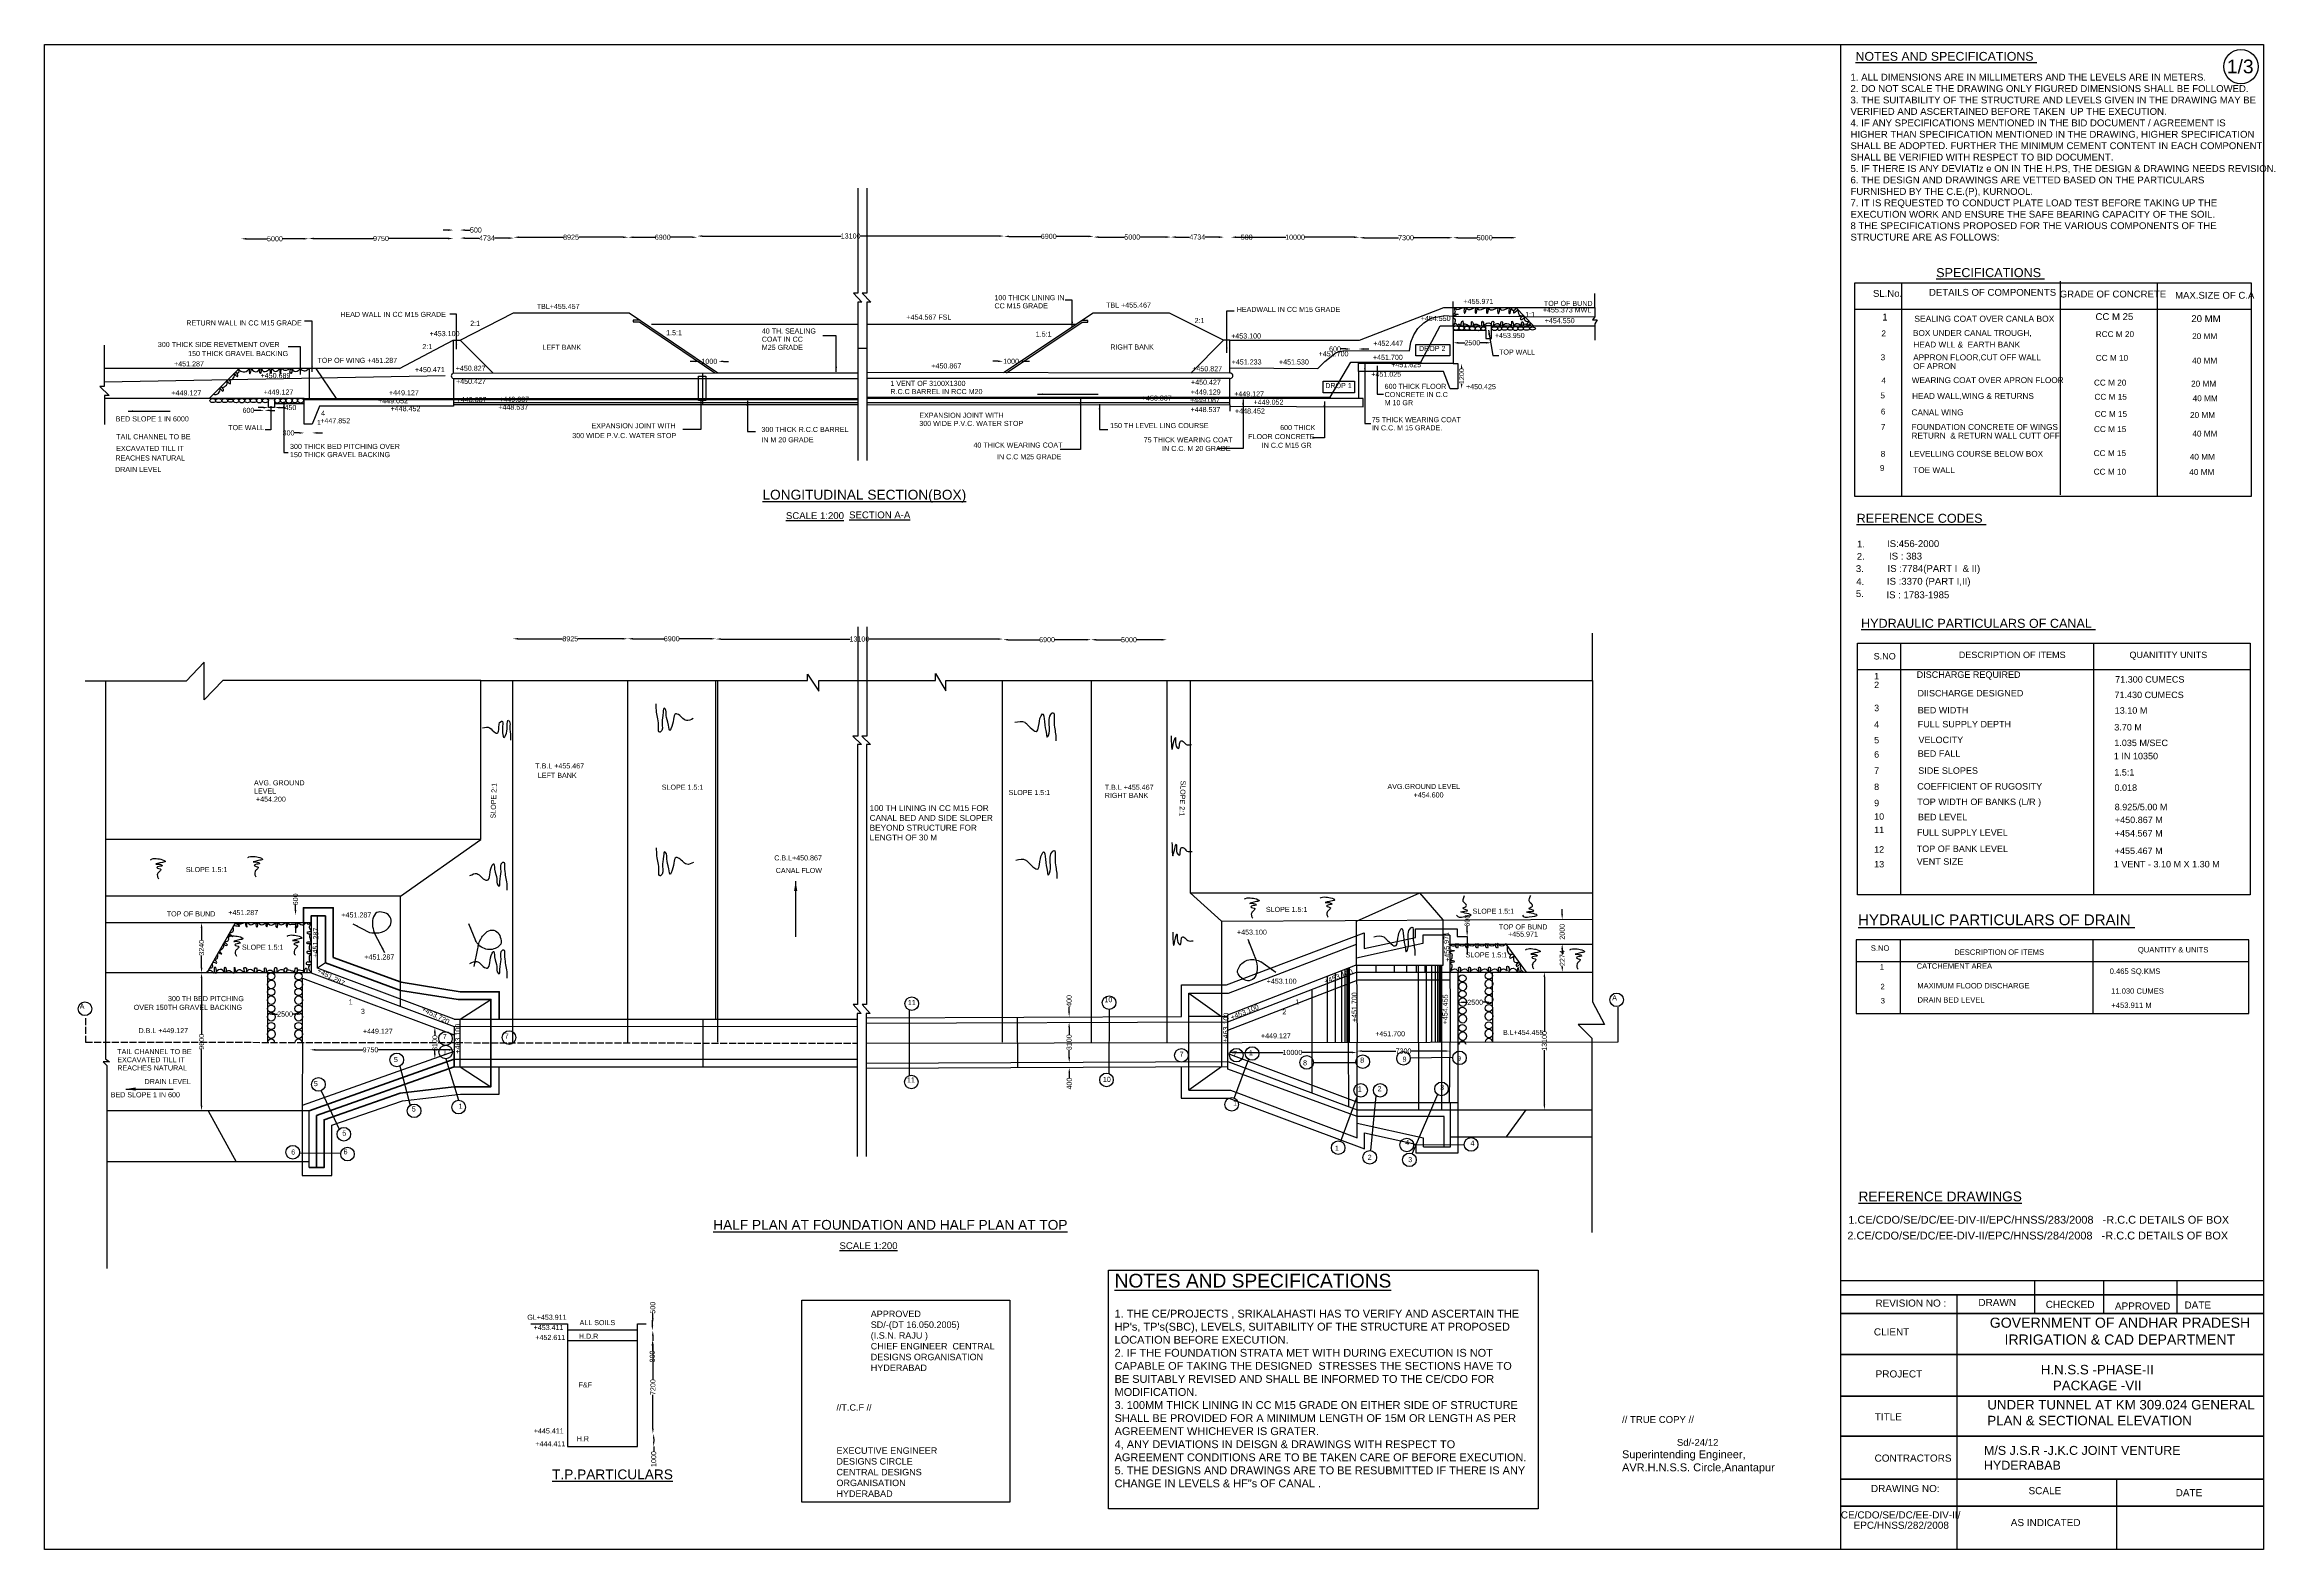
# Model space of a CAD drawing. Header units: millimetres. Extents: x 2125893 to 2182826, y 45591298 to 45629719.
import ezdxf

# ---------------------------------------------------------------- set-up
doc = ezdxf.new("R2010")
doc.units = ezdxf.units.MM
doc.header["$LTSCALE"] = 15
doc.header["$MEASUREMENT"] = 0
doc.header["$PDMODE"] = 32
doc.header["$PDSIZE"] = 300
doc.linetypes.add('ACAD_ISO02W100', pattern=[15, 12, -3])
for name, color, linetype in [('DIMENSIONS', 7, 'Continuous'), ('DRAWING', 2, 'Continuous'), ('TEXT', 7, 'Continuous')]:
    doc.layers.add(name, color=color, linetype=linetype)
doc.styles.get("Standard").update_dxf_attribs({"font": 'arial.ttf', "height": 130})
doc.dimstyles.get("Standard").update_dxf_attribs({"dimtxt": 130, "dimasz": 130, "dimexe": 0.18, "dimexo": 0.0625, "dimgap": 0.09, "dimtad": 0, "dimdec": 0, "dimzin": 0, "dimdsep": 46, "dimtxsty": 'Standard', "dimcen": 0.09, "dimse1": 1, "dimse2": 1, "dimadec": 0, "dimazin": 0, "dimtfac": 1, "dimtdec": 0, "dimtofl": 0, "dimtmove": 0, "dimatfit": 3, "dimfxl": 1, "dimtolj": 1, "dimtzin": 0, "dimarcsym": 0})

# ---------------------------------------------------------------- blocks, each defined once
blk = doc.blocks.new('*D54')
at = {"layer": 'Defpoints', "color": 0}
for p in [(2130908, 45624768), (2132633, 45624768), (2132633, 45624761)]:
    blk.add_point(p, dxfattribs=at)
at = {"layer": 'DIMENSIONS', "color": 0, "lineweight": -2}
for p, q in [((2131038, 45624761), (2131577, 45624761)), ((2132503, 45624761), (2131965, 45624761))]:
    blk.add_line(p, q, dxfattribs=at)
at = {"layer": 'DIMENSIONS', "color": 0}
for points in [[(2131038, 45624782), (2131038, 45624739), (2130908, 45624761)], [(2132503, 45624782), (2132503, 45624739), (2132633, 45624761)]]:
    blk.add_solid(points, dxfattribs=at)
at = {"layer": 'DIMENSIONS', "color": 0, "insert": (2131771, 45624761), "char_height": 130, "attachment_point": 5}
blk.add_mtext('\\A1;5000', dxfattribs=at)
blk = doc.blocks.new('*D55')
at = {"layer": 'Defpoints', "color": 0}
for p in [(2132633, 45624761), (2136321, 45624768), (2136321, 45624761)]:
    blk.add_point(p, dxfattribs=at)
at = {"layer": 'DIMENSIONS', "color": 0, "lineweight": -2}
for p, q in [((2132763, 45624768), (2134283, 45624768)), ((2136191, 45624768), (2134671, 45624768))]:
    blk.add_line(p, q, dxfattribs=at)
at = {"layer": 'DIMENSIONS', "color": 0}
for points in [[(2132763, 45624790), (2132763, 45624747), (2132633, 45624768)], [(2136191, 45624790), (2136191, 45624747), (2136321, 45624768)]]:
    blk.add_solid(points, dxfattribs=at)
at = {"layer": 'DIMENSIONS', "color": 0, "insert": (2134477, 45624768), "char_height": 130, "attachment_point": 5}
blk.add_mtext('\\A1;9750', dxfattribs=at)
blk = doc.blocks.new('*D56')
at = {"layer": 'Defpoints', "color": 0}
for p in [(2136321, 45624768), (2136495, 45624984), (2136495, 45624768)]:
    blk.add_point(p, dxfattribs=at)
at = {"layer": 'DIMENSIONS', "color": 0, "lineweight": -2}
for p, q in [((2136191, 45624984), (2136061, 45624984)), ((2136625, 45624984), (2136755, 45624984))]:
    blk.add_line(p, q, dxfattribs=at)
at = {"layer": 'DIMENSIONS', "color": 0}
for points in [[(2136191, 45625006), (2136191, 45624962), (2136321, 45624984)], [(2136625, 45625006), (2136625, 45624962), (2136495, 45624984)]]:
    blk.add_solid(points, dxfattribs=at)
at = {"layer": 'DIMENSIONS', "color": 0, "insert": (2136899, 45624984), "char_height": 130, "attachment_point": 5}
blk.add_mtext('\\A1;500', dxfattribs=at)
blk = doc.blocks.new('*D57')
at = {"layer": 'Defpoints', "color": 0}
for p in [(2136495, 45624768), (2137868, 45624779), (2137868, 45624768)]:
    blk.add_point(p, dxfattribs=at)
at = {"layer": 'DIMENSIONS', "color": 0, "lineweight": -2}
for p, q in [((2136625, 45624779), (2136985, 45624779)), ((2137738, 45624779), (2137378, 45624779))]:
    blk.add_line(p, q, dxfattribs=at)
at = {"layer": 'DIMENSIONS', "color": 0}
for points in [[(2136625, 45624801), (2136625, 45624757), (2136495, 45624779)], [(2137738, 45624801), (2137738, 45624757), (2137868, 45624779)]]:
    blk.add_solid(points, dxfattribs=at)
at = {"layer": 'DIMENSIONS', "color": 0, "insert": (2137182, 45624779), "char_height": 130, "attachment_point": 5}
blk.add_mtext('\\A1;4734', dxfattribs=at)
blk = doc.blocks.new('*D58')
at = {"layer": 'Defpoints', "color": 0}
for p in [(2137868, 45624779), (2140788, 45624801), (2140788, 45624779)]:
    blk.add_point(p, dxfattribs=at)
at = {"layer": 'DIMENSIONS', "color": 0, "lineweight": -2}
for p, q in [((2137998, 45624801), (2139133, 45624801)), ((2140658, 45624801), (2139523, 45624801))]:
    blk.add_line(p, q, dxfattribs=at)
at = {"layer": 'DIMENSIONS', "color": 0}
for points in [[(2137998, 45624822), (2137998, 45624779), (2137868, 45624801)], [(2140658, 45624822), (2140658, 45624779), (2140788, 45624801)]]:
    blk.add_solid(points, dxfattribs=at)
at = {"layer": 'DIMENSIONS', "color": 0, "insert": (2139328, 45624801), "char_height": 130, "attachment_point": 5}
blk.add_mtext('\\A1;8925', dxfattribs=at)
blk = doc.blocks.new('*D59')
at = {"layer": 'Defpoints', "color": 0}
for p in [(2140788, 45624801), (2142550, 45624801), (2142550, 45624800)]:
    blk.add_point(p, dxfattribs=at)
at = {"layer": 'DIMENSIONS', "color": 0, "lineweight": -2}
for p, q in [((2140918, 45624800), (2141475, 45624800)), ((2142420, 45624800), (2141863, 45624800))]:
    blk.add_line(p, q, dxfattribs=at)
at = {"layer": 'DIMENSIONS', "color": 0}
for points in [[(2140918, 45624822), (2140918, 45624779), (2140788, 45624800)], [(2142420, 45624822), (2142420, 45624779), (2142550, 45624800)]]:
    blk.add_solid(points, dxfattribs=at)
at = {"layer": 'DIMENSIONS', "color": 0, "insert": (2141669, 45624800), "char_height": 130, "attachment_point": 5}
blk.add_mtext('\\A1;6900', dxfattribs=at)
blk = doc.blocks.new('*D60')
at = {"layer": 'Defpoints', "color": 0}
for p in [(2142550, 45624801), (2150376, 45624831), (2150376, 45624801)]:
    blk.add_point(p, dxfattribs=at)
at = {"layer": 'DIMENSIONS', "color": 0, "lineweight": -2}
for p, q in [((2142680, 45624831), (2146225, 45624831)), ((2150246, 45624831), (2146701, 45624831))]:
    blk.add_line(p, q, dxfattribs=at)
at = {"layer": 'DIMENSIONS', "color": 0}
for points in [[(2142680, 45624853), (2142680, 45624809), (2142550, 45624831)], [(2150246, 45624853), (2150246, 45624809), (2150376, 45624831)]]:
    blk.add_solid(points, dxfattribs=at)
at = {"layer": 'DIMENSIONS', "color": 0, "insert": (2146463, 45624831), "char_height": 130, "attachment_point": 5}
blk.add_mtext('\\A1;13100', dxfattribs=at)
blk = doc.blocks.new('*D61')
at = {"layer": 'Defpoints', "color": 0}
for p in [(2150376, 45624801), (2152664, 45624822), (2152664, 45624801)]:
    blk.add_point(p, dxfattribs=at)
at = {"layer": 'DIMENSIONS', "color": 0, "lineweight": -2}
for p, q in [((2150506, 45624822), (2151326, 45624822)), ((2152534, 45624822), (2151714, 45624822))]:
    blk.add_line(p, q, dxfattribs=at)
at = {"layer": 'DIMENSIONS', "color": 0}
for points in [[(2150506, 45624844), (2150506, 45624801), (2150376, 45624822)], [(2152534, 45624844), (2152534, 45624801), (2152664, 45624822)]]:
    blk.add_solid(points, dxfattribs=at)
at = {"layer": 'DIMENSIONS', "color": 0, "insert": (2151520, 45624822), "char_height": 130, "attachment_point": 5}
blk.add_mtext('\\A1;6900', dxfattribs=at)
blk = doc.blocks.new('*D62')
at = {"layer": 'Defpoints', "color": 0}
for p in [(2152664, 45624801), (2154637, 45624805), (2154637, 45624801)]:
    blk.add_point(p, dxfattribs=at)
at = {"layer": 'DIMENSIONS', "color": 0, "lineweight": -2}
for p, q in [((2152794, 45624805), (2153457, 45624805)), ((2154507, 45624805), (2153845, 45624805))]:
    blk.add_line(p, q, dxfattribs=at)
at = {"layer": 'DIMENSIONS', "color": 0}
for points in [[(2152794, 45624827), (2152794, 45624783), (2152664, 45624805)], [(2154507, 45624827), (2154507, 45624783), (2154637, 45624805)]]:
    blk.add_solid(points, dxfattribs=at)
at = {"layer": 'DIMENSIONS', "color": 0, "insert": (2153651, 45624805), "char_height": 130, "attachment_point": 5}
blk.add_mtext('\\A1;5000', dxfattribs=at)
blk = doc.blocks.new('*D63')
at = {"layer": 'Defpoints', "color": 0}
for p in [(2154637, 45624805), (2155987, 45624805), (2155987, 45624805)]:
    blk.add_point(p, dxfattribs=at)
at = {"layer": 'DIMENSIONS', "color": 0, "lineweight": -2}
for p, q in [((2154767, 45624805), (2155116, 45624805)), ((2155857, 45624805), (2155509, 45624805))]:
    blk.add_line(p, q, dxfattribs=at)
at = {"layer": 'DIMENSIONS', "color": 0}
for points in [[(2154767, 45624827), (2154767, 45624783), (2154637, 45624805)], [(2155857, 45624827), (2155857, 45624783), (2155987, 45624805)]]:
    blk.add_solid(points, dxfattribs=at)
at = {"layer": 'DIMENSIONS', "color": 0, "insert": (2155312, 45624805), "char_height": 130, "attachment_point": 5}
blk.add_mtext('\\A1;4734', dxfattribs=at)
blk = doc.blocks.new('*D64')
at = {"layer": 'Defpoints', "color": 0}
for p in [(2155987, 45624805), (2156169, 45624805), (2156169, 45624801)]:
    blk.add_point(p, dxfattribs=at)
at = {"layer": 'DIMENSIONS', "color": 0, "lineweight": -2}
for p, q in [((2155857, 45624801), (2155727, 45624801)), ((2156299, 45624801), (2156429, 45624801))]:
    blk.add_line(p, q, dxfattribs=at)
at = {"layer": 'DIMENSIONS', "color": 0}
for points in [[(2155857, 45624822), (2155857, 45624779), (2155987, 45624801)], [(2156299, 45624822), (2156299, 45624779), (2156169, 45624801)]]:
    blk.add_solid(points, dxfattribs=at)
at = {"layer": 'DIMENSIONS', "color": 0, "insert": (2156572, 45624801), "char_height": 130, "attachment_point": 5}
blk.add_mtext('\\A1;500', dxfattribs=at)
blk = doc.blocks.new('*D65')
at = {"layer": 'Defpoints', "color": 0}
for p in [(2156169, 45624801), (2159443, 45624801), (2159443, 45624801)]:
    blk.add_point(p, dxfattribs=at)
at = {"layer": 'DIMENSIONS', "color": 0, "lineweight": -2}
for p, q in [((2156299, 45624801), (2157567, 45624801)), ((2159313, 45624801), (2158044, 45624801))]:
    blk.add_line(p, q, dxfattribs=at)
at = {"layer": 'DIMENSIONS', "color": 0}
for points in [[(2156299, 45624823), (2156299, 45624779), (2156169, 45624801)], [(2159313, 45624823), (2159313, 45624779), (2159443, 45624801)]]:
    blk.add_solid(points, dxfattribs=at)
at = {"layer": 'DIMENSIONS', "color": 0, "insert": (2157806, 45624801), "char_height": 130, "attachment_point": 5}
blk.add_mtext('\\A1;10000', dxfattribs=at)
blk = doc.blocks.new('*D66')
at = {"layer": 'Defpoints', "color": 0}
for p in [(2159443, 45624801), (2161834, 45624801), (2161834, 45624788)]:
    blk.add_point(p, dxfattribs=at)
at = {"layer": 'DIMENSIONS', "color": 0, "lineweight": -2}
for p, q in [((2159573, 45624788), (2160445, 45624788)), ((2161704, 45624788), (2160832, 45624788))]:
    blk.add_line(p, q, dxfattribs=at)
at = {"layer": 'DIMENSIONS', "color": 0}
for points in [[(2159573, 45624810), (2159573, 45624766), (2159443, 45624788)], [(2161704, 45624810), (2161704, 45624766), (2161834, 45624788)]]:
    blk.add_solid(points, dxfattribs=at)
at = {"layer": 'DIMENSIONS', "color": 0, "insert": (2160638, 45624788), "char_height": 130, "attachment_point": 5}
blk.add_mtext('\\A1;7300', dxfattribs=at)
blk = doc.blocks.new('*D67')
at = {"layer": 'Defpoints', "color": 0}
for p in [(2161834, 45624788), (2163460, 45624788), (2163460, 45624788)]:
    blk.add_point(p, dxfattribs=at)
at = {"layer": 'DIMENSIONS', "color": 0, "lineweight": -2}
for p, q in [((2161964, 45624788), (2162453, 45624788)), ((2163330, 45624788), (2162841, 45624788))]:
    blk.add_line(p, q, dxfattribs=at)
at = {"layer": 'DIMENSIONS', "color": 0}
for points in [[(2161964, 45624810), (2161964, 45624767), (2161834, 45624788)], [(2163330, 45624810), (2163330, 45624767), (2163460, 45624788)]]:
    blk.add_solid(points, dxfattribs=at)
at = {"layer": 'DIMENSIONS', "color": 0, "insert": (2162647, 45624788), "char_height": 130, "attachment_point": 5}
blk.add_mtext('\\A1;5000', dxfattribs=at)
blk = doc.blocks.new('*D68')
at = {"layer": 'Defpoints', "color": 0}
for p in [(2161842, 45622106), (2162818, 45622106), (2162818, 45622106)]:
    blk.add_point(p, dxfattribs=at)
at = {"layer": 'DIMENSIONS', "color": 0, "lineweight": -2}
for p, q in [((2161972, 45622106), (2162135, 45622106)), ((2162688, 45622106), (2162525, 45622106))]:
    blk.add_line(p, q, dxfattribs=at)
at = {"layer": 'DIMENSIONS', "color": 0}
for points in [[(2161972, 45622127), (2161972, 45622084), (2161842, 45622106)], [(2162688, 45622127), (2162688, 45622084), (2162818, 45622106)]]:
    blk.add_solid(points, dxfattribs=at)
at = {"layer": 'DIMENSIONS', "color": 0, "insert": (2162330, 45622106), "char_height": 130, "attachment_point": 5}
blk.add_mtext('\\A1;2500', dxfattribs=at)
blk = doc.blocks.new('*D69')
at = {"layer": 'Defpoints', "color": 0}
for p in [(2161963, 45621574), (2161963, 45620933), (2162056, 45620933)]:
    blk.add_point(p, dxfattribs=at)
at = {"layer": 'DIMENSIONS', "color": 0, "lineweight": -2}
for p, q in [((2162056, 45621444), (2162056, 45621442)), ((2162056, 45621063), (2162056, 45621066))]:
    blk.add_line(p, q, dxfattribs=at)
at = {"layer": 'DIMENSIONS', "color": 0}
for points in [[(2162034, 45621444), (2162078, 45621444), (2162056, 45621574)], [(2162034, 45621063), (2162078, 45621063), (2162056, 45620933)]]:
    blk.add_solid(points, dxfattribs=at)
at = {"layer": 'DIMENSIONS', "color": 0, "insert": (2162056, 45621254), "char_height": 130, "attachment_point": 5, "rotation": 90}
blk.add_mtext('\\A1;1200', dxfattribs=at)
blk = doc.blocks.new('*D70')
at = {"layer": 'Defpoints', "color": 0}
for p in [(2159230, 45621947), (2159230, 45621615), (2159425, 45621615)]:
    blk.add_point(p, dxfattribs=at)
at = {"layer": 'DIMENSIONS', "color": 0, "lineweight": -2}
for p, q in [((2159100, 45621947), (2158970, 45621947)), ((2159555, 45621947), (2159685, 45621947))]:
    blk.add_line(p, q, dxfattribs=at)
at = {"layer": 'DIMENSIONS', "color": 0}
for points in [[(2159100, 45621969), (2159100, 45621925), (2159230, 45621947)], [(2159555, 45621969), (2159555, 45621925), (2159425, 45621947)]]:
    blk.add_solid(points, dxfattribs=at)
at = {"layer": 'DIMENSIONS', "color": 0, "insert": (2158826, 45621947), "char_height": 130, "attachment_point": 5}
blk.add_mtext('\\A1;600', dxfattribs=at)
blk = doc.blocks.new('*D71')
at = {"layer": 'Defpoints', "color": 0}
for p in [(2150352, 45621633), (2150352, 45621611), (2150766, 45621611)]:
    blk.add_point(p, dxfattribs=at)
at = {"layer": 'DIMENSIONS', "color": 0, "lineweight": -2}
for p, q in [((2150222, 45621633), (2150092, 45621633)), ((2150896, 45621633), (2151026, 45621633))]:
    blk.add_line(p, q, dxfattribs=at)
at = {"layer": 'DIMENSIONS', "color": 0}
for points in [[(2150222, 45621655), (2150222, 45621612), (2150352, 45621633)], [(2150896, 45621655), (2150896, 45621612), (2150766, 45621633)]]:
    blk.add_solid(points, dxfattribs=at)
at = {"layer": 'DIMENSIONS', "color": 0, "insert": (2150559, 45621633), "char_height": 130, "attachment_point": 5}
blk.add_mtext('\\A1;1000', dxfattribs=at)
blk = doc.blocks.new('*D72')
at = {"layer": 'Defpoints', "color": 0}
for p in [(2142630, 45621638), (2143086, 45621638), (2143086, 45621631)]:
    blk.add_point(p, dxfattribs=at)
at = {"layer": 'DIMENSIONS', "color": 0, "lineweight": -2}
for p, q in [((2142500, 45621631), (2142370, 45621631)), ((2143216, 45621631), (2143346, 45621631))]:
    blk.add_line(p, q, dxfattribs=at)
at = {"layer": 'DIMENSIONS', "color": 0}
for points in [[(2142500, 45621653), (2142500, 45621610), (2142630, 45621631)], [(2143216, 45621653), (2143216, 45621610), (2143086, 45621631)]]:
    blk.add_solid(points, dxfattribs=at)
at = {"layer": 'DIMENSIONS', "color": 0, "insert": (2142858, 45621631), "char_height": 130, "attachment_point": 5}
blk.add_mtext('\\A1;1000', dxfattribs=at)
blk = doc.blocks.new('*D73')
at = {"layer": 'Defpoints', "color": 0}
for p in [(2132521, 45620026), (2132723, 45620026), (2132521, 45619804)]:
    blk.add_point(p, dxfattribs=at)
at = {"layer": 'DIMENSIONS', "color": 0, "lineweight": -2}
for p, q in [((2132391, 45619804), (2132261, 45619804)), ((2132853, 45619804), (2132983, 45619804))]:
    blk.add_line(p, q, dxfattribs=at)
at = {"layer": 'DIMENSIONS', "color": 0}
for points in [[(2132391, 45619826), (2132391, 45619782), (2132521, 45619804)], [(2132853, 45619826), (2132853, 45619782), (2132723, 45619804)]]:
    blk.add_solid(points, dxfattribs=at)
at = {"layer": 'DIMENSIONS', "color": 0, "insert": (2132118, 45619804), "char_height": 130, "attachment_point": 5}
blk.add_mtext('\\A1;300', dxfattribs=at)
blk = doc.blocks.new('*D74')
at = {"layer": 'Defpoints', "color": 0}
for p in [(2131604, 45620451), (2131760, 45620451), (2131760, 45620451)]:
    blk.add_point(p, dxfattribs=at)
at = {"layer": 'DIMENSIONS', "color": 0, "lineweight": -2}
for p, q in [((2131474, 45620451), (2131344, 45620451)), ((2131890, 45620451), (2132020, 45620451))]:
    blk.add_line(p, q, dxfattribs=at)
at = {"layer": 'DIMENSIONS', "color": 0}
for points in [[(2131474, 45620472), (2131474, 45620429), (2131604, 45620451)], [(2131890, 45620472), (2131890, 45620429), (2131760, 45620451)]]:
    blk.add_solid(points, dxfattribs=at)
at = {"layer": 'DIMENSIONS', "color": 0, "insert": (2132166, 45620451), "char_height": 130, "attachment_point": 5}
blk.add_mtext('\\A1;450', dxfattribs=at)
blk = doc.blocks.new('*D75')
at = {"layer": 'Defpoints', "color": 0}
for p in [(2131507, 45620687), (2131499, 45620433), (2131499, 45620380)]:
    blk.add_point(p, dxfattribs=at)
at = {"layer": 'DIMENSIONS', "color": 0, "lineweight": -2}
for p, q in [((2131369, 45620380), (2131239, 45620380)), ((2131637, 45620380), (2131767, 45620380))]:
    blk.add_line(p, q, dxfattribs=at)
at = {"layer": 'DIMENSIONS', "color": 0}
for points in [[(2131369, 45620402), (2131369, 45620359), (2131499, 45620380)], [(2131637, 45620402), (2131637, 45620359), (2131507, 45620380)]]:
    blk.add_solid(points, dxfattribs=at)
at = {"layer": 'DIMENSIONS', "color": 0, "insert": (2131095, 45620380), "char_height": 130, "attachment_point": 5}
blk.add_mtext('\\A1;600', dxfattribs=at)
blk = doc.blocks.new('*D76')
at = {"layer": 'Defpoints', "color": 0}
for p in [(2140776, 45614548), (2137843, 45613485), (2140776, 45613485)]:
    blk.add_point(p, dxfattribs=at)
at = {"layer": 'DIMENSIONS', "color": 0, "lineweight": -2}
for p, q in [((2137973, 45614548), (2139114, 45614548)), ((2140646, 45614548), (2139504, 45614548))]:
    blk.add_line(p, q, dxfattribs=at)
at = {"layer": 'DIMENSIONS', "color": 0}
for points in [[(2137973, 45614570), (2137973, 45614527), (2137843, 45614548)], [(2140646, 45614570), (2140646, 45614527), (2140776, 45614548)]]:
    blk.add_solid(points, dxfattribs=at)
at = {"layer": 'DIMENSIONS', "color": 0, "insert": (2139309, 45614548), "char_height": 130, "attachment_point": 5}
blk.add_mtext('\\A1;8925', dxfattribs=at)
blk = doc.blocks.new('*D77')
at = {"layer": 'Defpoints', "color": 0}
for p in [(2143023, 45614548), (2140776, 45613485), (2143023, 45613485)]:
    blk.add_point(p, dxfattribs=at)
at = {"layer": 'DIMENSIONS', "color": 0, "lineweight": -2}
for p, q in [((2140906, 45614548), (2141705, 45614548)), ((2142893, 45614548), (2142094, 45614548))]:
    blk.add_line(p, q, dxfattribs=at)
at = {"layer": 'DIMENSIONS', "color": 0}
for points in [[(2140906, 45614570), (2140906, 45614527), (2140776, 45614548)], [(2142893, 45614570), (2142893, 45614527), (2143023, 45614548)]]:
    blk.add_solid(points, dxfattribs=at)
at = {"layer": 'DIMENSIONS', "color": 0, "insert": (2141899, 45614548), "char_height": 130, "attachment_point": 5}
blk.add_mtext('\\A1;6900', dxfattribs=at)
blk = doc.blocks.new('*D78')
at = {"layer": 'Defpoints', "color": 0}
for p in [(2143023, 45614548), (2150353, 45614572), (2150353, 45614541)]:
    blk.add_point(p, dxfattribs=at)
at = {"layer": 'DIMENSIONS', "color": 0, "lineweight": -2}
for p, q in [((2143153, 45614541), (2146450, 45614541)), ((2150223, 45614541), (2146926, 45614541))]:
    blk.add_line(p, q, dxfattribs=at)
at = {"layer": 'DIMENSIONS', "color": 0}
for points in [[(2143153, 45614563), (2143153, 45614520), (2143023, 45614541)], [(2150223, 45614563), (2150223, 45614520), (2150353, 45614541)]]:
    blk.add_solid(points, dxfattribs=at)
at = {"layer": 'DIMENSIONS', "color": 0, "insert": (2146688, 45614541), "char_height": 130, "attachment_point": 5}
blk.add_mtext('\\A1;13100', dxfattribs=at)
blk = doc.blocks.new('*D79')
at = {"layer": 'Defpoints', "color": 0}
for p in [(2150353, 45614541), (2152601, 45614555), (2152601, 45614525)]:
    blk.add_point(p, dxfattribs=at)
at = {"layer": 'DIMENSIONS', "color": 0, "lineweight": -2}
for p, q in [((2150483, 45614525), (2151282, 45614525)), ((2152471, 45614525), (2151671, 45614525))]:
    blk.add_line(p, q, dxfattribs=at)
at = {"layer": 'DIMENSIONS', "color": 0}
for points in [[(2150483, 45614546), (2150483, 45614503), (2150353, 45614525)], [(2152471, 45614546), (2152471, 45614503), (2152601, 45614525)]]:
    blk.add_solid(points, dxfattribs=at)
at = {"layer": 'DIMENSIONS', "color": 0, "insert": (2151477, 45614525), "char_height": 130, "attachment_point": 5}
blk.add_mtext('\\A1;6900', dxfattribs=at)
blk = doc.blocks.new('*D80')
at = {"layer": 'Defpoints', "color": 0}
for p in [(2152601, 45614555), (2154533, 45614555), (2154533, 45614524)]:
    blk.add_point(p, dxfattribs=at)
at = {"layer": 'DIMENSIONS', "color": 0, "lineweight": -2}
for p, q in [((2152731, 45614524), (2153373, 45614524)), ((2154403, 45614524), (2153761, 45614524))]:
    blk.add_line(p, q, dxfattribs=at)
at = {"layer": 'DIMENSIONS', "color": 0}
for points in [[(2152731, 45614546), (2152731, 45614502), (2152601, 45614524)], [(2154403, 45614546), (2154403, 45614502), (2154533, 45614524)]]:
    blk.add_solid(points, dxfattribs=at)
at = {"layer": 'DIMENSIONS', "color": 0, "insert": (2153567, 45614524), "char_height": 130, "attachment_point": 5}
blk.add_mtext('\\A1;5000', dxfattribs=at)
blk = doc.blocks.new('*D81')
at = {"layer": 'Defpoints', "color": 0}
for p in [(2164623, 45607386), (2164635, 45607386), (2164639, 45606751)]:
    blk.add_point(p, dxfattribs=at)
at = {"layer": 'DIMENSIONS', "color": 0, "lineweight": -2}
for p, q in [((2164623, 45607516), (2164623, 45607646)), ((2164623, 45606621), (2164623, 45606491))]:
    blk.add_line(p, q, dxfattribs=at)
at = {"layer": 'DIMENSIONS', "color": 0}
for points in [[(2164601, 45607516), (2164645, 45607516), (2164623, 45607386)], [(2164601, 45606621), (2164645, 45606621), (2164623, 45606751)]]:
    blk.add_solid(points, dxfattribs=at)
at = {"layer": 'DIMENSIONS', "color": 0, "insert": (2164623, 45607068), "char_height": 130, "attachment_point": 5, "rotation": 90}
blk.add_mtext('\\A1;2000', dxfattribs=at)
blk = doc.blocks.new('*D82')
at = {"layer": 'Defpoints', "color": 0}
for p in [(2164623, 45606751), (2164623, 45606039), (2164626, 45606039)]:
    blk.add_point(p, dxfattribs=at)
at = {"layer": 'DIMENSIONS', "color": 0, "lineweight": -2}
for p, q in [((2164626, 45606621), (2164626, 45606590)), ((2164626, 45606169), (2164626, 45606200))]:
    blk.add_line(p, q, dxfattribs=at)
at = {"layer": 'DIMENSIONS', "color": 0}
for points in [[(2164604, 45606621), (2164647, 45606621), (2164626, 45606751)], [(2164604, 45606169), (2164647, 45606169), (2164626, 45606039)]]:
    blk.add_solid(points, dxfattribs=at)
at = {"layer": 'DIMENSIONS', "color": 0, "insert": (2164626, 45606395), "char_height": 130, "attachment_point": 5, "rotation": 90}
blk.add_mtext('\\A1;2274', dxfattribs=at)
blk = doc.blocks.new('*D83')
at = {"layer": 'Defpoints', "color": 0}
for p in [(2161969, 45605265), (2162839, 45605266), (2162839, 45605266)]:
    blk.add_point(p, dxfattribs=at)
at = {"layer": 'DIMENSIONS', "color": 0, "lineweight": -2}
for p, q in [((2162099, 45605266), (2162209, 45605266)), ((2162709, 45605266), (2162599, 45605266))]:
    blk.add_line(p, q, dxfattribs=at)
at = {"layer": 'DIMENSIONS', "color": 0}
for points in [[(2162099, 45605288), (2162099, 45605245), (2161969, 45605266)], [(2162709, 45605288), (2162709, 45605245), (2162839, 45605266)]]:
    blk.add_solid(points, dxfattribs=at)
at = {"layer": 'DIMENSIONS', "color": 0, "insert": (2162404, 45605266), "char_height": 130, "attachment_point": 5}
blk.add_mtext('\\A1;2500', dxfattribs=at)
blk = doc.blocks.new('*D84')
at = {"layer": 'Defpoints', "color": 0}
for p in [(2159387, 45604022), (2159387, 45603974), (2161760, 45603974)]:
    blk.add_point(p, dxfattribs=at)
at = {"layer": 'DIMENSIONS', "color": 0, "lineweight": -2}
for p, q in [((2159517, 45604022), (2160380, 45604022)), ((2161630, 45604022), (2160767, 45604022))]:
    blk.add_line(p, q, dxfattribs=at)
at = {"layer": 'DIMENSIONS', "color": 0}
for points in [[(2159517, 45604044), (2159517, 45604001), (2159387, 45604022)], [(2161630, 45604044), (2161630, 45604001), (2161760, 45604022)]]:
    blk.add_solid(points, dxfattribs=at)
at = {"layer": 'DIMENSIONS', "color": 0, "insert": (2160574, 45604022), "char_height": 130, "attachment_point": 5}
blk.add_mtext('\\A1;7300', dxfattribs=at)
blk = doc.blocks.new('*D85')
at = {"layer": 'Defpoints', "color": 0}
for p in [(2156092, 45603986), (2156092, 45603986), (2159387, 45604022)]:
    blk.add_point(p, dxfattribs=at)
at = {"layer": 'DIMENSIONS', "color": 0, "lineweight": -2}
for p, q in [((2156222, 45603986), (2157501, 45603986)), ((2159257, 45603986), (2157978, 45603986))]:
    blk.add_line(p, q, dxfattribs=at)
at = {"layer": 'DIMENSIONS', "color": 0}
for points in [[(2156222, 45604007), (2156222, 45603964), (2156092, 45603986)], [(2159257, 45604007), (2159257, 45603964), (2159387, 45603986)]]:
    blk.add_solid(points, dxfattribs=at)
at = {"layer": 'DIMENSIONS', "color": 0, "insert": (2157739, 45603986), "char_height": 130, "attachment_point": 5}
blk.add_mtext('\\A1;10000', dxfattribs=at)
blk = doc.blocks.new('*D86')
at = {"layer": 'Defpoints', "color": 0}
for p in [(2164170, 45606039), (2164170, 45606039), (2164170, 45602521)]:
    blk.add_point(p, dxfattribs=at)
at = {"layer": 'DIMENSIONS', "color": 0, "lineweight": -2}
for p, q in [((2164170, 45605909), (2164170, 45604518)), ((2164170, 45602651), (2164170, 45604042))]:
    blk.add_line(p, q, dxfattribs=at)
at = {"layer": 'DIMENSIONS', "color": 0}
for points in [[(2164148, 45605909), (2164191, 45605909), (2164170, 45606039)], [(2164148, 45602651), (2164191, 45602651), (2164170, 45602521)]]:
    blk.add_solid(points, dxfattribs=at)
at = {"layer": 'DIMENSIONS', "color": 0, "insert": (2164170, 45604280), "char_height": 130, "attachment_point": 5, "rotation": 90}
blk.add_mtext('\\A1;13100', dxfattribs=at)
blk = doc.blocks.new('*D87')
at = {"layer": 'Defpoints', "color": 0}
for p in [(2152043, 45603737), (2152044, 45603598), (2152044, 45603598)]:
    blk.add_point(p, dxfattribs=at)
at = {"layer": 'DIMENSIONS', "color": 0, "lineweight": -2}
for p, q in [((2152044, 45603867), (2152044, 45603997)), ((2152044, 45603468), (2152044, 45603338))]:
    blk.add_line(p, q, dxfattribs=at)
at = {"layer": 'DIMENSIONS', "color": 0}
for points in [[(2152022, 45603867), (2152066, 45603867), (2152044, 45603737)], [(2152022, 45603468), (2152066, 45603468), (2152044, 45603598)]]:
    blk.add_solid(points, dxfattribs=at)
at = {"layer": 'DIMENSIONS', "color": 0, "insert": (2152044, 45603192), "char_height": 130, "attachment_point": 5, "rotation": 90}
blk.add_mtext('\\A1;400', dxfattribs=at)
blk = doc.blocks.new('*D88')
at = {"layer": 'Defpoints', "color": 0}
for p in [(2152040, 45604755), (2152040, 45604755), (2152044, 45603737)]:
    blk.add_point(p, dxfattribs=at)
at = {"layer": 'DIMENSIONS', "color": 0, "lineweight": -2}
for p, q in [((2152040, 45604625), (2152040, 45604440)), ((2152040, 45603867), (2152040, 45604052))]:
    blk.add_line(p, q, dxfattribs=at)
at = {"layer": 'DIMENSIONS', "color": 0}
for points in [[(2152019, 45604625), (2152062, 45604625), (2152040, 45604755)], [(2152019, 45603867), (2152062, 45603867), (2152040, 45603737)]]:
    blk.add_solid(points, dxfattribs=at)
at = {"layer": 'DIMENSIONS', "color": 0, "insert": (2152040, 45604246), "char_height": 130, "attachment_point": 5, "rotation": 90}
blk.add_mtext('\\A1;3100', dxfattribs=at)
blk = doc.blocks.new('*D89')
at = {"layer": 'Defpoints', "color": 0}
for p in [(2152040, 45604895), (2152040, 45604895), (2152040, 45604755)]:
    blk.add_point(p, dxfattribs=at)
at = {"layer": 'DIMENSIONS', "color": 0, "lineweight": -2}
for p, q in [((2152040, 45605025), (2152040, 45605155)), ((2152040, 45604625), (2152040, 45604495))]:
    blk.add_line(p, q, dxfattribs=at)
at = {"layer": 'DIMENSIONS', "color": 0}
for points in [[(2152018, 45605025), (2152061, 45605025), (2152040, 45604895)], [(2152018, 45604625), (2152061, 45604625), (2152040, 45604755)]]:
    blk.add_solid(points, dxfattribs=at)
at = {"layer": 'DIMENSIONS', "color": 0, "insert": (2152040, 45605301), "char_height": 130, "attachment_point": 5, "rotation": 90}
blk.add_mtext('\\A1;400', dxfattribs=at)
blk = doc.blocks.new('*D90')
at = {"layer": 'Defpoints', "color": 0}
for p in [(2135847, 45604624), (2135852, 45604624), (2135837, 45603828)]:
    blk.add_point(p, dxfattribs=at)
at = {"layer": 'DIMENSIONS', "color": 0, "lineweight": -2}
for p, q in [((2135852, 45604494), (2135852, 45604420)), ((2135852, 45603958), (2135852, 45604032))]:
    blk.add_line(p, q, dxfattribs=at)
at = {"layer": 'DIMENSIONS', "color": 0}
for points in [[(2135830, 45604494), (2135874, 45604494), (2135852, 45604624)], [(2135830, 45603958), (2135874, 45603958), (2135852, 45603828)]]:
    blk.add_solid(points, dxfattribs=at)
at = {"layer": 'DIMENSIONS', "color": 0, "insert": (2135852, 45604226), "char_height": 130, "attachment_point": 5, "rotation": 90}
blk.add_mtext('\\A1;3100', dxfattribs=at)
blk = doc.blocks.new('*D91')
at = {"layer": 'Defpoints', "color": 0}
for p in [(2132669, 45604090), (2136346, 45604090), (2136346, 45604054)]:
    blk.add_point(p, dxfattribs=at)
at = {"layer": 'DIMENSIONS', "color": 0, "lineweight": -2}
for p, q in [((2132799, 45604054), (2134016, 45604054)), ((2136216, 45604054), (2134404, 45604054))]:
    blk.add_line(p, q, dxfattribs=at)
at = {"layer": 'DIMENSIONS', "color": 0}
for points in [[(2132799, 45604075), (2132799, 45604032), (2132669, 45604054)], [(2136216, 45604075), (2136216, 45604032), (2136346, 45604054)]]:
    blk.add_solid(points, dxfattribs=at)
at = {"layer": 'DIMENSIONS', "color": 0, "insert": (2134210, 45604054), "char_height": 130, "attachment_point": 5}
blk.add_mtext('\\A1;9750', dxfattribs=at)
blk = doc.blocks.new('*D92')
at = {"layer": 'Defpoints', "color": 0}
for p in [(2131584, 45604966), (2131584, 45604966), (2132473, 45604951)]:
    blk.add_point(p, dxfattribs=at)
at = {"layer": 'DIMENSIONS', "color": 0, "lineweight": -2}
for p, q in [((2131714, 45604966), (2131833, 45604966)), ((2132343, 45604966), (2132224, 45604966))]:
    blk.add_line(p, q, dxfattribs=at)
at = {"layer": 'DIMENSIONS', "color": 0}
for points in [[(2131714, 45604987), (2131714, 45604944), (2131584, 45604966)], [(2132343, 45604987), (2132343, 45604944), (2132473, 45604966)]]:
    blk.add_solid(points, dxfattribs=at)
at = {"layer": 'DIMENSIONS', "color": 0, "insert": (2132029, 45604966), "char_height": 130, "attachment_point": 5}
blk.add_mtext('\\A1;2500', dxfattribs=at)
blk = doc.blocks.new('*D93')
at = {"layer": 'Defpoints', "color": 0}
for p in [(2129898, 45606017), (2129898, 45606017), (2129898, 45602499)]:
    blk.add_point(p, dxfattribs=at)
at = {"layer": 'DIMENSIONS', "color": 0, "lineweight": -2}
for p, q in [((2129898, 45605887), (2129898, 45604452)), ((2129898, 45602629), (2129898, 45604064))]:
    blk.add_line(p, q, dxfattribs=at)
at = {"layer": 'DIMENSIONS', "color": 0}
for points in [[(2129877, 45605887), (2129920, 45605887), (2129898, 45606017)], [(2129877, 45602629), (2129920, 45602629), (2129898, 45602499)]]:
    blk.add_solid(points, dxfattribs=at)
at = {"layer": 'DIMENSIONS', "color": 0, "insert": (2129898, 45604258), "char_height": 130, "attachment_point": 5, "rotation": 90}
blk.add_mtext('\\A1;9600', dxfattribs=at)
blk = doc.blocks.new('*D94')
at = {"layer": 'Defpoints', "color": 0}
for p in [(2129898, 45607301), (2129898, 45607301), (2129898, 45606017)]:
    blk.add_point(p, dxfattribs=at)
at = {"layer": 'DIMENSIONS', "color": 0, "lineweight": -2}
for p, q in [((2129898, 45607171), (2129898, 45606853)), ((2129898, 45606147), (2129898, 45606465))]:
    blk.add_line(p, q, dxfattribs=at)
at = {"layer": 'DIMENSIONS', "color": 0}
for points in [[(2129877, 45607171), (2129920, 45607171), (2129898, 45607301)], [(2129877, 45606147), (2129920, 45606147), (2129898, 45606017)]]:
    blk.add_solid(points, dxfattribs=at)
at = {"layer": 'DIMENSIONS', "color": 0, "insert": (2129898, 45606659), "char_height": 130, "attachment_point": 5, "rotation": 90}
blk.add_mtext('\\A1;3240', dxfattribs=at)
blk = doc.blocks.new('*D95')
at = {"layer": 'Defpoints', "color": 0}
for p in [(2132296, 45607490), (2132499, 45607490), (2132499, 45607301)]:
    blk.add_point(p, dxfattribs=at)
at = {"layer": 'DIMENSIONS', "color": 0, "lineweight": -2}
for p, q in [((2132296, 45607620), (2132296, 45607750)), ((2132296, 45607171), (2132296, 45607041))]:
    blk.add_line(p, q, dxfattribs=at)
at = {"layer": 'DIMENSIONS', "color": 0}
for points in [[(2132275, 45607620), (2132318, 45607620), (2132296, 45607490)], [(2132275, 45607171), (2132318, 45607171), (2132296, 45607301)]]:
    blk.add_solid(points, dxfattribs=at)
at = {"layer": 'DIMENSIONS', "color": 0, "insert": (2132296, 45607894), "char_height": 130, "attachment_point": 5, "rotation": 90}
blk.add_mtext('\\A1;600', dxfattribs=at)
blk = doc.blocks.new('*D96')
at = {"layer": 'Defpoints', "color": 0}
for p in [(2162198, 45606948), (2162198, 45606948), (2162198, 45606750)]:
    blk.add_point(p, dxfattribs=at)
at = {"layer": 'DIMENSIONS', "color": 0, "lineweight": -2}
for p, q in [((2162198, 45607078), (2162198, 45607208)), ((2162198, 45606620), (2162198, 45606490))]:
    blk.add_line(p, q, dxfattribs=at)
at = {"layer": 'DIMENSIONS', "color": 0}
for points in [[(2162177, 45607078), (2162220, 45607078), (2162198, 45606948)], [(2162177, 45606620), (2162220, 45606620), (2162198, 45606750)]]:
    blk.add_solid(points, dxfattribs=at)
at = {"layer": 'DIMENSIONS', "color": 0, "insert": (2162198, 45607351), "char_height": 130, "attachment_point": 5, "rotation": 90}
blk.add_mtext('\\A1;600', dxfattribs=at)
blk = doc.blocks.new('*D97')
at = {"layer": 'Defpoints', "color": 0}
for p in [(2141426, 45593922), (2141434, 45594253), (2141437, 45593922)]:
    blk.add_point(p, dxfattribs=at)
at = {"layer": 'DIMENSIONS', "color": 0, "lineweight": -2}
for p, q in [((2141437, 45594123), (2141437, 45594052)), ((2141437, 45593922), (2141437, 45593792))]:
    blk.add_line(p, q, dxfattribs=at)
at = {"layer": 'DIMENSIONS', "color": 0}
for points in [[(2141416, 45594123), (2141459, 45594123), (2141437, 45594253)], [(2141416, 45594052), (2141459, 45594052), (2141437, 45593922)]]:
    blk.add_solid(points, dxfattribs=at)
at = {"layer": 'DIMENSIONS', "color": 0, "insert": (2141437, 45593604), "char_height": 130, "attachment_point": 5, "rotation": 90}
blk.add_mtext('\\A1;1000', dxfattribs=at)
blk = doc.blocks.new('*D98')
at = {"layer": 'Defpoints', "color": 0}
for p in [(2141413, 45596630), (2141417, 45596630), (2141434, 45594253)]:
    blk.add_point(p, dxfattribs=at)
at = {"layer": 'DIMENSIONS', "color": 0, "lineweight": -2}
for p, q in [((2141417, 45596500), (2141417, 45595635)), ((2141417, 45594383), (2141417, 45595248))]:
    blk.add_line(p, q, dxfattribs=at)
at = {"layer": 'DIMENSIONS', "color": 0}
for points in [[(2141396, 45596500), (2141439, 45596500), (2141417, 45596630)], [(2141396, 45594383), (2141439, 45594383), (2141417, 45594253)]]:
    blk.add_solid(points, dxfattribs=at)
at = {"layer": 'DIMENSIONS', "color": 0, "insert": (2141417, 45595441), "char_height": 130, "attachment_point": 5, "rotation": 90}
blk.add_mtext('\\A1;7200', dxfattribs=at)
blk = doc.blocks.new('*D99')
at = {"layer": 'Defpoints', "color": 0}
for p in [(2141414, 45597065), (2141422, 45597065), (2141424, 45596887)]:
    blk.add_point(p, dxfattribs=at)
at = {"layer": 'DIMENSIONS', "color": 0, "lineweight": -2}
for p, q in [((2141414, 45597195), (2141414, 45597325)), ((2141414, 45596757), (2141414, 45596627))]:
    blk.add_line(p, q, dxfattribs=at)
at = {"layer": 'DIMENSIONS', "color": 0}
for points in [[(2141393, 45597195), (2141436, 45597195), (2141414, 45597065)], [(2141393, 45596757), (2141436, 45596757), (2141414, 45596887)]]:
    blk.add_solid(points, dxfattribs=at)
at = {"layer": 'DIMENSIONS', "color": 0, "insert": (2141414, 45597469), "char_height": 130, "attachment_point": 5, "rotation": 90}
blk.add_mtext('\\A1;500', dxfattribs=at)
blk = doc.blocks.new('*D100')
at = {"layer": 'Defpoints', "color": 0}
for p in [(2141403, 45596627), (2141414, 45596887), (2141414, 45596627)]:
    blk.add_point(p, dxfattribs=at)
at = {"layer": 'DIMENSIONS', "color": 0, "lineweight": -2}
for p, q in [((2141403, 45597017), (2141403, 45597147)), ((2141403, 45596497), (2141403, 45596367))]:
    blk.add_line(p, q, dxfattribs=at)
at = {"layer": 'DIMENSIONS', "color": 0}
for points in [[(2141382, 45597017), (2141425, 45597017), (2141403, 45596887)], [(2141382, 45596497), (2141425, 45596497), (2141403, 45596627)]]:
    blk.add_solid(points, dxfattribs=at)
at = {"layer": 'DIMENSIONS', "color": 0, "insert": (2141403, 45596224), "char_height": 130, "attachment_point": 5, "rotation": 90}
blk.add_mtext('\\A1;800', dxfattribs=at)

msp = doc.modelspace()

# ---------------------------------------------------------------- linework, layer by layer
at = {"layer": 'DIMENSIONS', "color": 0}
for points in [[(2182520.7, 45591297.9), (2125892.7, 45591297.9), (2125892.7, 45629719.1), (2182520.7, 45629719.1)], [(2160889.9, 45622065.3), (2161753.8, 45622065.3), (2161753.8, 45621774.3), (2160889.9, 45621774.3)], [(2159325.3, 45620828.1), (2158524.4, 45620828.1), (2158524.4, 45621123.1), (2159325.3, 45621123.1)], [(2153047, 45598431.4), (2164008.7, 45598431.4), (2164008.7, 45592332), (2153047, 45592332)], [(2150527.9, 45592505.8), (2145219.6, 45592505.8), (2145219.6, 45597663.5), (2150527.9, 45597663.5)]]:
    msp.add_lwpolyline(points, close=True, dxfattribs=at)
for points in [[(2171735.2, 45598160.4), (2171735.2, 45629719.1)], [(2132499.1, 45607301.3), (2132499.1, 45606016.7)], [(2142689.8, 45604839.1), (2142689.8, 45603614.9)], [(2147956.2, 45605072.3), (2147959.3, 45603396.9)], [(2150714.7, 45604889.6), (2150720.1, 45603592.6)], [(2153059.8, 45605084.1), (2153055.7, 45603447.3)], [(2134956.6, 45603639.9), (2135218.3, 45602634.6)], [(2136128.5, 45603824.7), (2136458.6, 45602764)], [(2156614, 45603814.4), (2156249.8, 45602823.5)], [(2158276.4, 45603731.8), (2159387.1, 45603731.8)], [(2160745.8, 45603851), (2161830.8, 45603867.7)], [(2132947.8, 45603008.9), (2133409.5, 45602023.7)], [(2159387.1, 45602873.8), (2158966.4, 45601716.8)], [(2159871.4, 45602882.2), (2159730.7, 45601480.1)], [(2161440.5, 45602915.4), (2160792.9, 45601404.3)], [(2130062.6, 45602499.4), (2130779.9, 45601192.8)], [(2132397.3, 45601414.2), (2133450.9, 45601419.1)], [(2160831.2, 45601624.7), (2162126.1, 45601635.7)], [(2138297.9, 45597061.2), (2139241.4, 45597061.2), (2139241.4, 45593928.3), (2141026.4, 45593928.3), (2141026.4, 45597056.2), (2141247.2, 45597056.2)], [(2139241.4, 45596907.5), (2141026.4, 45596907.5)], [(2141026.4, 45596625.5), (2139241.4, 45596625.5)]]:
    msp.add_lwpolyline(points, dxfattribs=at)
for centre in [(2126922.1, 45605101.1), (2148023.8, 45605232.1), (2153059.8, 45605257.7), (2166012.5, 45605329.3), (2137745.5, 45604366.7), (2136124.7, 45604340.1), (2136128.5, 45603998.3), (2154906.5, 45603912.8), (2156308.1, 45603916.9), (2156709.5, 45603959.4), (2160573, 45603835.6), (2162003.3, 45603848.1), (2134879.9, 45603795.6), (2148013.9, 45603232.2), (2152993.7, 45603285.1), (2158102.8, 45603731.8), (2159533.9, 45603750.7), (2132880.5, 45603168.9), (2156189.9, 45602660.6), (2159481.9, 45603019.2), (2159977.8, 45603019.2), (2161543.7, 45603055), (2135322, 45602495.4), (2136458.6, 45602590.4), (2133528.7, 45601897.5), (2158907.1, 45601553.7), (2160657.7, 45601624.7), (2162299.6, 45601637.2), (2132225.6, 45601439.4), (2133622.3, 45601391.2), (2159713.4, 45601307.4), (2160724.5, 45601244.8)]:
    msp.add_circle(centre, 173.6, dxfattribs=at)
for centre, major_axis, ratio in [((2161915.2, 45622480.9), (-73.6, -0.4), 0.7253756), ((2162056.2, 45622479.8), (-67.4, 1.4), 0.7717901), ((2162190.8, 45622476.6), (-67.2, 1.8), 0.744221), ((2162331, 45622469.5), (-72.9, 5.3), 0.7218468), ((2162475.5, 45622465.5), (-71.6, -1.3), 0.7535881), ((2162610.6, 45622466.9), (-63.5, 0), 0.7157004), ((2162901.2, 45622466.9), (-78.9, 0), 0.6177434), ((2163027.7, 45622466.9), (0, -47.6), 1), ((2163153.1, 45622470.2), (-77.8, 0), 0.5513651), ((2163298.4, 45622470.2), (-67.5, 0), 0.6235304), ((2163430.1, 45622470.2), (-64.3, 0), 0.8024699), ((2163564.2, 45622470.2), (-69.8, 0), 0.6590904), ((2163713.4, 45622470.2), (-79.4, 0), 0.5800008), ((2163866.6, 45622470.2), (-73.8, 0), 0.5268823), ((2130182.9, 45620629.1), (-73.2, 0), 0.6834526), ((2130335.6, 45620629.1), (-79.5, 0), 0.6291381), ((2130492.5, 45620629.1), (-77.4, 0), 0.6462576), ((2130638.4, 45620629.1), (-68.5, 0), 0.5692296), ((2130779.6, 45620629.1), (-72.7, 0), 0.7246375), ((2130926.7, 45620629.1), (-74.5, 0), 0.7737146), ((2131071.8, 45620629.1), (-70.6, 0), 0.7910454), ((2131223, 45620629.1), (-80.7, 0), 0.6474462), ((2131373.2, 45620629.1), (-69.5, 0), 0.8636353), ((2131523.2, 45620629.1), (-80.5, 0), 0.701232), ((2131833.6, 45620629.1), (-74, 0), 0.8290893), ((2131979.7, 45620629.1), (-72.2, 0), 0.7956188), ((2132129.8, 45620629.1), (-77.9, 0), 0.8108111), ((2132278.9, 45620629.1), (-71.1, 0), 0.837038), ((2132425.8, 45620629.1), (-75.8, 0), 0.805556), ((2131676, 45605931.1), (-93.3, -0.6), 0.9727888), ((2131681.7, 45605725), (0, -110.5), 0.8735631), ((2132371.6, 45605931.1), (-93.3, -0.6), 0.9727888), ((2132377.4, 45605725), (0, -110.5), 0.8735631), ((2162076.9, 45605879.4), (-93.3, -0.6), 0.9727888), ((2162082.6, 45605673.3), (0, -110.5), 0.8735631), ((2162752.6, 45605945.9), (-93.3, -0.6), 0.9727888), ((2162758.3, 45605739.8), (0, -110.5), 0.8735631), ((2131676, 45605529.5), (-93.3, -0.6), 0.9727888), ((2131676, 45605104.5), (-93.3, -0.6), 0.9727888), ((2131681.7, 45605323.3), (0, -110.5), 0.8735631), ((2132371.6, 45605529.5), (-93.3, -0.6), 0.9727888), ((2132371.6, 45605104.5), (-93.3, -0.6), 0.9727888), ((2132377.4, 45605323.3), (0, -110.5), 0.8735631), ((2162076.9, 45605477.8), (-93.3, -0.6), 0.9727888), ((2162076.9, 45605052.8), (-93.3, -0.6), 0.9727888), ((2162082.6, 45605271.6), (0, -110.5), 0.8735631), ((2162752.6, 45605544.3), (-93.3, -0.6), 0.9727888), ((2162752.6, 45605119.3), (-93.3, -0.6), 0.9727888), ((2162758.3, 45605338.1), (0, -110.5), 0.8735631), ((2131676, 45604662.3), (-93.3, -0.6), 0.9727888), ((2131681.7, 45604898.4), (0, -110.5), 0.8735631), ((2131681.7, 45604456.2), (0, -110.5), 0.8735631), ((2132371.6, 45604662.3), (-93.3, -0.6), 0.9727888), ((2132377.4, 45604898.4), (0, -110.5), 0.8735631), ((2132377.4, 45604456.2), (0, -110.5), 0.8735631), ((2162076.9, 45604610.6), (-93.3, -0.6), 0.9727888), ((2162082.6, 45604846.7), (0, -110.5), 0.8735631), ((2162752.6, 45604677.1), (-93.3, -0.6), 0.9727888), ((2162758.3, 45604913.2), (0, -110.5), 0.8735631), ((2162758.3, 45604471), (0, -110.5), 0.8735631), ((2162082.6, 45604404.5), (0, -110.5), 0.8735631)]:
    msp.add_ellipse(centre, major_axis=major_axis, ratio=ratio, dxfattribs=at)
for centre in [(2131676, 45604235.3), (2132371.6, 45604235.3), (2162076.9, 45604183.6), (2162752.6, 45604250.1)]:
    msp.add_ellipse(centre, major_axis=(-93.3, -0.6), ratio=0.9727888, start_param=3.2295936, end_param=6.178019, dxfattribs=at)
for points in [[(2161854.5, 45622844.7), (2161966.5, 45622831.7), (2161841.6, 45622794.7)], [(2161854.5, 45622844.7), (2161897.2, 45622888.7), (2161886.9, 45622948.2), (2161888.2, 45623007.7)], [(2161887.7, 45623003.9), (2161934.2, 45622956.8), (2162130.1, 45623003.9), (2162118.9, 45622953.8), (2162137.5, 45622858.4), (2162162.9, 45622922.2), (2162174.2, 45623003.9)], [(2162173.7, 45623000.2), (2162220.3, 45622953), (2162416.2, 45623000.2), (2162404.9, 45622950), (2162423.6, 45622854.6), (2162449, 45622918.4), (2162460.3, 45623000.2)], [(2162459.8, 45622996.4), (2162506.3, 45622949.2), (2162702.2, 45622996.4), (2162691, 45622946.2), (2162709.6, 45622850.8), (2162735, 45622914.6), (2162746.3, 45622996.4)], [(2162745.8, 45622992.6), (2162792.4, 45622945.4), (2162988.3, 45622992.6), (2162977, 45622942.4), (2162995.7, 45622847), (2163021.1, 45622910.8), (2163032.4, 45622992.6)], [(2163031.9, 45622988.8), (2163078.5, 45622941.6), (2163274.4, 45622988.8), (2163263.1, 45622938.6), (2163281.7, 45622843.2), (2163307.1, 45622907), (2163318.5, 45622988.8)], [(2163492.8, 45622952.4), (2163499.1, 45622884.2), (2163590.3, 45622792.2), (2163635.2, 45622805.5), (2163572.3, 45622747.1), (2163555.1, 45622707.4), (2163623, 45622713.5), (2163668.5, 45622771.2), (2163656.4, 45622725.2), (2163736.8, 45622650.4), (2163787.8, 45622648), (2163739.6, 45622605), (2163721.5, 45622559.9), (2163767.5, 45622563.5), (2163820.2, 45622614.6), (2163795.5, 45622559.9), (2163853.3, 45622538.4), (2163894.1, 45622538.4)], [(2161841.6, 45622748.6), (2161877.3, 45622717.9), (2161873.9, 45622598.5), (2161841.6, 45622541)], [(2161841.6, 45622541), (2161912.5, 45622594), (2161963.7, 45622555.3), (2161978.5, 45622582.6), (2162043.3, 45622540.4), (2162049, 45622594), (2162086.6, 45622663.3), (2162093.4, 45622615.6), (2162104.8, 45622540.3), (2162118.4, 45622584.9), (2162136.6, 45622587.1), (2162303.8, 45622539.7), (2162320.9, 45622650.8), (2162351.6, 45622599.6), (2162351.5, 45622539.6), (2162396, 45622576.9), (2162562.1, 45622539.1), (2162581.4, 45622659.9), (2162616.7, 45622587.1), (2162616.5, 45622538.9), (2162651.4, 45622575.8), (2162818.6, 45622558.8), (2162822.3, 45622538.4), (2162836.8, 45622648.6), (2162867.5, 45622652), (2162867.5, 45622538.4), (2162907.3, 45622573.5), (2163018.8, 45622584.9), (2163064.3, 45622538.4), (2163058.6, 45622620.2), (2163083.6, 45622649.7), (2163103, 45622592.9), (2163103, 45622538.4), (2163137.7, 45622570.2), (2163285.5, 45622570.2), (2163323.1, 45622538.4), (2163342.4, 45622656.6), (2163377.7, 45622564.5), (2163377.7, 45622538.4), (2163414.1, 45622573.6), (2163554, 45622564.5), (2163584.7, 45622538.4), (2163591.5, 45622636.1), (2163620, 45622642.9), (2163620, 45622538.4), (2163650.7, 45622580.4), (2163758.8, 45622538.4)], [(2130389.8, 45620982.8), (2130429.6, 45620967.6), (2130532.5, 45621027.5), (2130555.7, 45621088.7), (2130546.6, 45621140.6), (2130580.2, 45621094.8), (2130634.1, 45621063), (2130640.2, 45621087.5), (2130574.1, 45621168.2)], [(2130574.1, 45621168.2), (2130613.8, 45621153), (2130716.7, 45621212.9), (2130740, 45621274.1), (2130730.9, 45621326), (2130764.5, 45621280.2), (2130818.4, 45621248.4), (2130824.5, 45621272.9), (2130758.3, 45621353.6)], [(2130834.2, 45621430), (2130925.2, 45621373.2), (2131074.4, 45621396.9), (2131116, 45621451), (2131114.3, 45621372.3), (2131127.8, 45621315.6), (2131152.4, 45621362.2), (2131177.6, 45621451), (2131200.7, 45621407.9), (2131350.8, 45621399.5), (2131383.9, 45621451), (2131379.6, 45621346.1), (2131404.2, 45621320.7), (2131430.5, 45621455.4), (2131453.4, 45621402), (2131595.8, 45621406.2), (2131638.2, 45621452), (2131648.4, 45621358.6), (2131669.6, 45621317.9), (2131696.8, 45621452), (2131713.7, 45621413.9), (2131851.1, 45621404.6), (2131891.7, 45621451.2), (2131897.7, 45621352.7), (2131915.5, 45621304.4), (2131937.6, 45621443.4), (2132018.3, 45621402.8), (2132161.6, 45621445.1), (2132156.6, 45621335.7), (2132195.6, 45621330.6), (2132202.5, 45621446.1), (2132230.4, 45621410.5), (2132367.8, 45621395.3), (2132421.2, 45621437.6), (2132464.4, 45621406.3), (2132567.8, 45621400.4), (2132648.4, 45621452.9)], [(2130205.6, 45620797.4), (2130245.3, 45620782.1), (2130348.2, 45620842.1), (2130371.5, 45620903.3), (2130362.4, 45620955.2), (2130396, 45620909.4), (2130449.9, 45620877.6), (2130456, 45620902.1), (2130389.8, 45620982.8)], [(2142445.2, 45612509.7), (2142271.3, 45612461.2), (2142158, 45612540), (2142040.7, 45612626.9), (2142003.7, 45612631), (2141941.7, 45612493.1), (2141874.9, 45612246.1), (2141852, 45612207.3), (2141815.1, 45612343.7), (2141759.3, 45612592.1), (2141727.4, 45612762.4), (2141709.4, 45612776.3), (2141680.5, 45612670.8), (2141651.6, 45612405.5), (2141604.6, 45612168.1), (2141590.7, 45612164.1), (2141560.7, 45612279.1), (2141510.9, 45612672.9), (2141500.9, 45612884)], [(2150655.1, 45612416.2), (2150906, 45612416.2), (2150962.9, 45612368.6), (2151136.8, 45612207.1), (2151196.8, 45612182.5), (2151259.9, 45612305.5), (2151324.5, 45612577.7), (2151359.9, 45612628.4), (2151410.7, 45612436.2), (2151460.1, 45612111.2), (2151483.1, 45612035.9), (2151510.8, 45612078.9), (2151538.9, 45612300.8), (2151602.2, 45612646), (2151623.7, 45612659.8), (2151659.1, 45612466.1), (2151697.6, 45612078), (2151700.7, 45611942.7)], [(2137072.5, 45612278.1), (2137249.4, 45612278.1), (2137395.9, 45612148.8), (2137440.4, 45612134.7), (2137482.9, 45612223.5), (2137543.6, 45612439), (2137560.8, 45612443), (2137582, 45612313.8), (2137636.6, 45612042.1), (2137656.8, 45612079.4), (2137699.3, 45612324.9), (2137727.6, 45612467.3), (2137756.9, 45612432.9), (2137766, 45612299.6), (2137785.3, 45612051.7), (2137783.2, 45611959.8)], [(2154643.6, 45612069), (2154669.1, 45611732.4), (2154713.4, 45611913.5), (2154750.9, 45612026.1), (2154757.6, 45611961.7), (2154800.6, 45611765.9), (2154826.1, 45611747.2), (2154858.3, 45611865.2), (2154898.6, 45611945.6), (2154922.7, 45611941.6), (2155027.4, 45611851.8), (2155161.7, 45611846.4)], [(2142455.8, 45608839.4), (2142281.9, 45608790.9), (2142168.6, 45608869.8), (2142051.3, 45608956.7), (2142014.3, 45608960.7), (2141952.4, 45608822.8), (2141885.6, 45608575.9), (2141862.6, 45608537), (2141825.8, 45608673.5), (2141769.9, 45608921.9), (2141738, 45609092.1), (2141720.1, 45609106.1), (2141691.2, 45609000.5), (2141662.2, 45608735.2), (2141615.2, 45608497.8), (2141601.3, 45608493.8), (2141571.3, 45608608.8), (2141521.5, 45609002.6), (2141511.5, 45609213.7)], [(2150680.2, 45608898.2), (2150931.1, 45608898.2), (2150988, 45608850.5), (2151161.9, 45608689.1), (2151221.9, 45608664.5), (2151285, 45608787.5), (2151349.6, 45609059.6), (2151385, 45609110.3), (2151435.8, 45608918.2), (2151485.1, 45608593.2), (2151508.2, 45608517.8), (2151535.9, 45608560.9), (2151563.9, 45608782.8), (2151627.3, 45609127.9), (2151648.8, 45609141.7), (2151684.2, 45608948), (2151722.7, 45608559.9), (2151725.8, 45608424.6)], [(2154664, 45609343.8), (2154689.5, 45609007.2), (2154733.8, 45609188.2), (2154771.4, 45609300.9), (2154778.1, 45609236.5), (2154821.1, 45609040.7), (2154846.6, 45609021.9), (2154878.8, 45609140), (2154919, 45609220.4), (2154943.2, 45609216.4), (2155047.9, 45609126.5), (2155182.1, 45609121.2)], [(2128597.4, 45608905), (2128623.4, 45608921.7), (2128781.6, 45608930.2), (2128943.2, 45608887.4), (2128968.6, 45608866.6), (2128901.6, 45608838.2), (2128729.5, 45608794.2), (2128872.4, 45608778.8), (2128895.7, 45608759), (2128818.8, 45608735.7), (2128760.6, 45608705.4), (2128810.1, 45608681.4), (2128860, 45608659.3), (2128822.8, 45608603.7), (2128777.8, 45608551), (2128770.6, 45608485.1), (2128804.8, 45608417.7)], [(2131081.7, 45608960.5), (2131107.8, 45608977.1), (2131266, 45608985.6), (2131427.5, 45608942.8), (2131453, 45608922), (2131386, 45608893.7), (2131213.8, 45608849.6), (2131356.8, 45608834.3), (2131380, 45608814.4), (2131303.1, 45608791.2), (2131245, 45608760.8), (2131294.5, 45608736.8), (2131344.4, 45608714.7), (2131307.2, 45608659.2), (2131262.2, 45608606.4), (2131255, 45608540.5), (2131289.2, 45608473.1)], [(2136747.8, 45608502.6), (2136921.8, 45608551.1), (2137035, 45608472.3), (2137152.3, 45608385.4), (2137189.3, 45608381.3), (2137251.3, 45608519.2), (2137318.1, 45608766.2), (2137341, 45608805), (2137377.9, 45608668.6), (2137433.8, 45608420.2), (2137465.7, 45608249.9), (2137483.6, 45608236), (2137512.5, 45608341.5), (2137541.5, 45608606.8), (2137588.4, 45608844.2), (2137602.4, 45608848.2), (2137632.3, 45608733.2), (2137682.2, 45608339.4), (2137692.1, 45608128.3)], [(2158446.6, 45607924.3), (2158472.6, 45607940.9), (2158630.8, 45607949.4), (2158792.4, 45607906.6), (2158817.8, 45607885.8), (2158750.8, 45607857.5), (2158578.6, 45607813.4), (2158721.6, 45607798.1), (2158744.9, 45607778.2), (2158668, 45607755), (2158609.8, 45607724.6), (2158659.3, 45607700.6), (2158709.2, 45607678.5), (2158672, 45607623), (2158627, 45607570.2), (2158619.8, 45607504.3), (2158654, 45607436.9)], [(2161924.3, 45607492.5), (2161963.8, 45607454.9), (2162094.3, 45607449.3), (2162298.3, 45607499.8), (2162035.5, 45607580.7), (2162214.7, 45607609.1), (2162085.1, 45607666.1), (2162162.3, 45607709.2), (2162180.8, 45607738.1), (2162100.8, 45607839.1), (2162097.1, 45607889.6), (2162132.1, 45607997.1)], [(2163611.9, 45607489.7), (2163651.4, 45607452.1), (2163781.9, 45607446.6), (2163985.9, 45607497.1), (2163723.1, 45607577.9), (2163902.3, 45607606.3), (2163772.7, 45607663.3), (2163849.9, 45607706.4), (2163868.4, 45607735.3), (2163788.4, 45607836.3), (2163784.8, 45607886.9), (2163819.7, 45607994.3)], [(2134185, 45607046.8), (2134421.7, 45607041.2), (2134671.3, 45607165.9), (2134736.2, 45607324.1), (2134688, 45607477.2), (2134533.6, 45607563.6), (2134373.7, 45607557.1), (2134273, 45607401.7), (2134258.8, 45607257.3), (2134302.8, 45607051.2)], [(2156518.3, 45607904), (2156544.4, 45607920.7), (2156702.6, 45607929.1), (2156864.2, 45607886.3), (2156889.6, 45607865.6), (2156822.6, 45607837.2), (2156650.4, 45607793.1), (2156793.4, 45607777.8), (2156816.6, 45607757.9), (2156739.7, 45607734.7), (2156681.6, 45607704.3), (2156731.1, 45607680.4), (2156781, 45607658.2), (2156743.8, 45607602.7), (2156698.8, 45607550), (2156691.6, 45607484), (2156725.8, 45607416.6)], [(2130103.6, 45606137.5), (2130181.4, 45606173.6), (2130185.4, 45606282.1), (2130212.6, 45606291.9), (2130283.7, 45606262.8), (2130271.8, 45606316.6), (2130225.6, 45606353.2), (2130302, 45606395.1), (2130324.8, 45606528.6), (2130411.7, 45606505.8), (2130366.5, 45606574.6), (2130451.7, 45606653.9), (2130464, 45606774.6), (2130504.4, 45606725.9), (2130561.4, 45606728.1), (2130479.1, 45606801.3), (2130578.7, 45606842), (2130593.7, 45606975.4), (2130699.2, 45606939.9), (2130602.2, 45607018.9), (2130698.3, 45607069.7), (2130716.2, 45607220.6), (2130796.2, 45607218.1), (2130865.1, 45607210.6), (2130753.8, 45607286.9)], [(2130586, 45606932.9), (2130612, 45606949.5), (2130770.2, 45606958), (2130931.8, 45606915.2), (2130957.2, 45606894.4), (2130890.2, 45606866.1), (2130718.1, 45606822), (2130861, 45606806.7), (2130884.3, 45606786.8), (2130807.4, 45606763.6), (2130749.2, 45606733.2), (2130798.7, 45606709.2), (2130848.6, 45606687.1), (2130811.4, 45606631.6), (2130766.4, 45606578.8), (2130759.2, 45606512.9), (2130793.5, 45606445.5)], [(2130811.2, 45607301.3), (2130852.8, 45607266.6), (2131023.5, 45607301.3), (2131026.5, 45607225.1), (2131052.2, 45607185.8), (2131060.5, 45607301.3), (2131130, 45607252.3), (2131187.8, 45607252.3), (2131296.6, 45607301.3), (2131288.3, 45607213.8), (2131312.4, 45607185.1), (2131344.9, 45607301.3), (2131375.9, 45607270.4), (2131506.6, 45607272.7), (2131549.6, 45607301.3), (2131542.1, 45607228.9), (2131566.3, 45607189.6), (2131578.3, 45607241.7), (2131578.3, 45607301.3), (2131607.1, 45607267.4), (2131744.9, 45607265.8), (2131797.8, 45607301.3), (2131794.8, 45607203.2), (2131827.2, 45607173), (2131849.1, 45607301.3), (2131878.6, 45607267.4), (2131984.4, 45607265.1), (2132059.2, 45607301.3), (2132055.4, 45607228.9), (2132074.3, 45607182.8), (2132094.7, 45607231.1), (2132094.7, 45607301.3), (2132127.2, 45607265.8), (2132221.6, 45607261.3), (2132300.9, 45607274.5), (2132309.5, 45607301.3), (2132305.1, 45607249.4), (2132316.7, 45607180), (2132339.8, 45607184.3), (2132355.6, 45607301.3), (2132403.2, 45607269.6), (2132522.6, 45607260.6), (2132570.2, 45607301.3), (2132604.2, 45607272.6), (2132655.6, 45607268.1), (2132705.4, 45607272.6)], [(2132086.5, 45606953.4), (2132112.6, 45606970.1), (2132270.8, 45606978.6), (2132432.4, 45606935.8), (2132457.8, 45606915), (2132390.8, 45606886.6), (2132218.6, 45606842.6), (2132361.6, 45606827.2), (2132384.8, 45606807.4), (2132307.9, 45606784.1), (2132249.8, 45606753.8), (2132299.3, 45606729.8), (2132349.2, 45606707.7), (2132312, 45606652.2), (2132267, 45606599.4), (2132259.8, 45606533.5), (2132294, 45606466.1)], [(2132694.8, 45607271.8), (2132675.2, 45607243.2), (2132647.2, 45607176.8), (2132694.8, 45607069.1), (2132617.1, 45607060.1), (2132589.1, 45607048.8), (2132626.2, 45607013.3), (2132686.6, 45607010.3), (2132651.8, 45606968), (2132659.4, 45606910.6), (2132678.3, 45606848), (2132694.8, 45606812.5), (2132663.2, 45606803.7), (2132604.2, 45606798.4), (2132579.3, 45606781.1), (2132652.6, 45606765.2), (2132683.6, 45606760.7), (2132648.8, 45606722.9), (2132645, 45606662.6), (2132648.1, 45606625.6), (2132694.8, 45606562.9), (2132617.8, 45606562.2), (2132585.4, 45606554.6), (2132591.4, 45606527.5), (2132694.8, 45606510.1), (2132654.9, 45606465), (2132642, 45606401.6), (2132657.2, 45606324.7), (2132702.5, 45606288.4), (2132649.6, 45606292.2), (2132579.3, 45606283.9), (2132570.3, 45606242.4), (2132694.8, 45606242.4), (2132641.3, 45606197.1), (2132646.6, 45606090.2), (2132694.8, 45606024.5)], [(2136949.5, 45606641.3), (2136974.3, 45606768), (2137119.9, 45607010.6), (2137274, 45607108.1), (2137435.2, 45607069.5), (2137522.6, 45606931.5), (2137533, 45606751.1), (2137426.4, 45606657.7), (2137278.6, 45606613.3), (2137115.6, 45606636.6), (2136972.6, 45606730.5), (2136885.9, 45606846.7)], [(2154685.6, 45607060.2), (2154711.1, 45606723.6), (2154755.4, 45606904.7), (2154792.9, 45607017.3), (2154799.7, 45606952.9), (2154842.6, 45606757.1), (2154868.1, 45606738.4), (2154900.3, 45606856.4), (2154940.6, 45606936.8), (2154964.8, 45606932.8), (2155069.5, 45606843), (2155203.7, 45606837.6)], [(2159816.9, 45606938.4), (2160067.8, 45606938.4), (2160124.7, 45606890.8), (2160298.6, 45606729.3), (2160358.6, 45606704.7), (2160421.7, 45606827.7), (2160486.3, 45607099.9), (2160521.7, 45607150.6), (2160572.5, 45606958.4), (2160621.8, 45606633.4), (2160644.9, 45606558.1), (2160672.6, 45606601.1), (2160700.7, 45606823), (2160764, 45607168.1), (2160785.5, 45607182), (2160820.9, 45606988.3), (2160859.4, 45606600.2), (2160862.5, 45606464.9)], [(2136747.8, 45606261.3), (2136921.8, 45606309.8), (2137035, 45606231), (2137152.3, 45606144.1), (2137189.4, 45606140.1), (2137251.3, 45606277.9), (2137318.1, 45606524.9), (2137341, 45606563.8), (2137377.9, 45606427.3), (2137433.8, 45606178.9), (2137465.7, 45606008.6), (2137483.6, 45605994.7), (2137512.5, 45606100.3), (2137541.5, 45606365.6), (2137588.4, 45606603), (2137602.4, 45606607), (2137632.3, 45606492), (2137682.2, 45606098.2), (2137692.2, 45605887.1)], [(2156769.3, 45606440.4), (2156817.4, 45606320.5), (2156827.3, 45606037.9), (2156751.1, 45605872.2), (2156594.8, 45605816.8), (2156446.4, 45605885), (2156339.5, 45606030.7), (2156378, 45606167.1), (2156478, 45606284.7), (2156627.3, 45606353.9), (2156798.5, 45606352.9), (2156934.4, 45606302.7)], [(2161916, 45606769.9), (2161882.4, 45606711.1), (2161776.7, 45606719), (2161740.8, 45606745.3)], [(2161757.3, 45606604.8), (2161870.5, 45606581.4), (2161749.3, 45606545.3), (2161806.4, 45606502.2), (2161808.3, 45606440.4), (2161804.5, 45606380.9), (2161757.9, 45606332.7), (2161861.6, 45606321.3), (2161874.9, 45606305.5), (2161758, 45606276.9), (2161798.2, 45606237.7), (2161795.6, 45606139.1), (2161772.2, 45606048.7)], [(2162170.3, 45606769.9), (2162143.9, 45606733), (2161986.6, 45606736.9), (2161959.4, 45606770.5), (2161958.7, 45606716.1), (2161954.8, 45606652.1), (2161923.1, 45606663.1), (2161916, 45606720.7), (2161916, 45606769.9)], [(2162424.7, 45606769.9), (2162398.3, 45606733), (2162240.9, 45606736.9), (2162213.7, 45606770.5), (2162213.1, 45606716.1), (2162209.2, 45606652.1), (2162177.5, 45606663.1), (2162170.3, 45606720.7), (2162170.3, 45606769.9)], [(2162679.1, 45606769.9), (2162652.7, 45606733), (2162495.3, 45606736.9), (2162468.1, 45606770.5), (2162467.5, 45606716.1), (2162463.6, 45606652.1), (2162431.8, 45606663.1), (2162424.7, 45606720.7), (2162424.7, 45606769.9)], [(2162933.5, 45606769.9), (2162907.1, 45606733), (2162749.7, 45606736.9), (2162722.5, 45606770.5), (2162721.8, 45606716.1), (2162718, 45606652.1), (2162686.2, 45606663.1), (2162679.1, 45606720.7), (2162679.1, 45606769.9)], [(2163187.8, 45606769.9), (2163161.4, 45606733), (2163004.1, 45606736.9), (2162976.9, 45606770.5), (2162976.2, 45606716.1), (2162972.3, 45606652.1), (2162940.6, 45606663.1), (2162933.5, 45606720.7), (2162933.5, 45606769.9)], [(2163229.7, 45606691.5), (2163216.3, 45606604.5), (2163331.2, 45606491.6), (2163368.6, 45606502.1), (2163284.5, 45606439.6), (2163293.5, 45606396.6), (2163402.3, 45606456), (2163377.8, 45606385.4), (2163455.9, 45606281.5), (2163531.7, 45606279.4), (2163450.5, 45606222.3), (2163454.1, 45606189.1), (2163558.1, 45606243.5), (2163554.6, 45606166.4), (2163638.1, 45606039.1)], [(2163689.9, 45606607), (2163715.9, 45606623.7), (2163874.1, 45606632.2), (2164035.7, 45606589.4), (2164061.1, 45606568.6), (2163994.1, 45606540.2), (2163822, 45606496.2), (2163964.9, 45606480.8), (2163988.2, 45606461), (2163911.3, 45606437.7), (2163853.1, 45606407.4), (2163902.6, 45606383.4), (2163952.5, 45606361.3), (2163915.3, 45606305.7), (2163870.4, 45606253), (2163863.2, 45606187.1), (2163897.4, 45606119.7)], [(2164821.6, 45606603), (2164847.6, 45606619.6), (2165005.8, 45606628.1), (2165167.4, 45606585.3), (2165192.8, 45606564.6), (2165125.8, 45606536.2), (2164953.7, 45606492.1), (2165096.6, 45606476.8), (2165119.9, 45606456.9), (2165043, 45606433.7), (2164984.8, 45606403.3), (2165034.3, 45606379.3), (2165084.2, 45606357.2), (2165047, 45606301.7), (2165002.1, 45606248.9), (2164994.9, 45606183), (2165029.1, 45606115.6)], [(2130021.4, 45606016.7), (2130121.9, 45606088.8), (2130219.4, 45606016.7), (2130235.8, 45606168.8), (2130265.7, 45606117.7), (2130260.9, 45606004.8), (2130299.5, 45606077.2), (2130438.5, 45606084.9), (2130479.1, 45606016.7), (2130497.4, 45606163), (2130525.4, 45606105.2), (2130519.6, 45606029), (2130576.6, 45606080.1), (2130727.2, 45606016.7), (2130742.6, 45606165.9), (2130783.2, 45606030.9), (2130809.7, 45606079), (2130912, 45606087.7), (2130991.2, 45606041.4), (2130991.2, 45606156.2), (2131043.3, 45606135.9), (2131034.6, 45606038.5), (2131075.2, 45606082.9), (2131201.7, 45606085.8), (2131254.8, 45606048.2), (2131263.4, 45606145.6), (2131296.3, 45606146.5), (2131302.1, 45606034.7), (2131342.6, 45606084.8), (2131501.9, 45606043.3), (2131516.4, 45606150.4), (2131550.2, 45606103.1), (2131550.2, 45606037.5), (2131593.4, 45606070.4), (2131699.6, 45606071.3), (2131768.2, 45606037.6), (2131765.3, 45606143.7), (2131799.1, 45606158.2), (2131819.3, 45606064.6), (2131825.1, 45606040.5), (2131882.1, 45606083.9), (2132004.7, 45606073.3), (2132012.4, 45606051.1), (2132012.4, 45606027.9), (2132015.3, 45606132.1), (2132058.8, 45606147.5), (2132069.4, 45606063.6), (2132062.6, 45606034.7), (2132072.3, 45606076.2), (2132195.9, 45606074.2), (2132255.7, 45606054.9), (2132273.1, 45606016.7), (2132302.1, 45606149.5), (2132336.8, 45606121.5), (2132335.9, 45606039.5), (2132350.3, 45606078.1), (2132462.3, 45606082), (2132484.5, 45606077.1), (2132521.2, 45606031.8), (2132546.3, 45606124.4), (2132573.3, 45606136), (2132581.1, 45606088.7), (2132587.8, 45606028.9)], [(2161772.2, 45606048.7), (2161798.6, 45606085.6), (2161956, 45606081.7), (2161983.2, 45606048.1), (2161983.8, 45606102.4), (2161987.7, 45606166.5), (2162019.4, 45606155.5), (2162026.6, 45606097.9), (2162026.6, 45606048.7)], [(2162026.6, 45606048.7), (2162053, 45606085.6), (2162210.4, 45606081.7), (2162237.6, 45606048.1), (2162238.2, 45606102.4), (2162242.1, 45606166.5), (2162273.8, 45606155.5), (2162280.9, 45606097.9), (2162280.9, 45606048.7)], [(2162280.9, 45606048.7), (2162307.3, 45606085.6), (2162464.7, 45606081.7), (2162491.9, 45606048.1), (2162492.6, 45606102.4), (2162496.5, 45606166.5), (2162528.2, 45606155.5), (2162535.3, 45606097.9), (2162535.3, 45606048.7)], [(2162535.3, 45606048.7), (2162561.7, 45606085.6), (2162719.1, 45606081.7), (2162746.3, 45606048.1), (2162747, 45606102.4), (2162750.8, 45606166.5), (2162782.6, 45606155.5), (2162789.7, 45606097.9), (2162789.7, 45606048.7)], [(2162789.7, 45606048.7), (2162816.1, 45606085.6), (2162973.5, 45606081.7), (2163000.7, 45606048.1), (2163001.3, 45606102.4), (2163005.2, 45606166.5), (2163037, 45606155.5), (2163044.1, 45606097.9), (2163044.1, 45606048.7)], [(2163044.1, 45606048.7), (2163077.7, 45606107.4), (2163183.4, 45606099.6), (2163219.3, 45606073.3)], [(2163219.3, 45606073.3), (2163228.1, 45606186.5), (2163263.2, 45606154.1), (2163263.2, 45606039.1), (2163295.7, 45606098.8), (2163450.3, 45606090), (2163472.3, 45606039.1), (2163496.9, 45606157.6), (2163529.4, 45606039.1), (2163583.4, 45606085.7)]]:
    msp.add_spline(points, degree=3, dxfattribs=at)
for points, knots in [([(2163318, 45622985), (2163331, 45622964.8), (2163362.9, 45622915), (2163440.6, 45622946.8), (2163442.9, 45623003.9)], [0, 0, 0, 0, 66.2730447, 163.0043174, 163.0043174, 163.0043174, 163.0043174]), ([(2130758.3, 45621353.6), (2130771.5, 45621346.9), (2130821.5, 45621321.4), (2130881.6, 45621372.4), (2130835.4, 45621423.2), (2130834.2, 45621430)], [0, 0, 0, 0, 42.565724, 161.6352655, 182.6493925, 182.6493925, 182.6493925, 182.6493925])]:
    msp.add_open_spline(points, degree=3, knots=knots, dxfattribs=at)
at = {"layer": 'DIMENSIONS', "color": 0, "end_tangent": (-0.0411953, -0.9991511)}
msp.add_spline([(2163442.9, 45623003.9), (2163403.7, 45622940.1), (2163378.2, 45622872.5), (2163450.4, 45622911.3), (2163492.8, 45622952.4)], degree=3, dxfattribs=at)
at = {"layer": 'DRAWING', "color": 0}
for points in [[(2146649.1, 45626055.3), (2146649.1, 45623369.3), (2146533.9, 45623369.3), (2146749.4, 45623143.9), (2146649.1, 45623143.9), (2146649.1, 45619097.6)], [(2146875.1, 45626055.3), (2146875.1, 45623369.3), (2146759.9, 45623369.3), (2146975.4, 45623143.9), (2146875.1, 45623143.9), (2146875.1, 45619097.6)], [(2156137.4, 45622169.7), (2159451.7, 45622169.7), (2161605.5, 45623003.9), (2165459.5, 45623003.9), (2165459.5, 45623362.9)], [(2134946.5, 45621451), (2136322.2, 45622169.5), (2136496.9, 45622169.5), (2137863.3, 45622870), (2140808.6, 45622870), (2143077.4, 45621335.2), (2146649.1, 45621335.2)], [(2155977.8, 45622169.7), (2154599.9, 45622863.4), (2152649.6, 45622863.4), (2150362.9, 45621342.7)], [(2156137.4, 45621468.9), (2158389.5, 45621449.8), (2158562.2, 45621631.6), (2158851.2, 45621860.6), (2159028, 45621901.2), (2160095.9, 45621908.4), (2160728.3, 45621903.3), (2160758.3, 45622119.9), (2160839.2, 45622307.8), (2160938.9, 45622469.3), (2161093.2, 45622612.8), (2161285, 45622740.6), (2161499.4, 45622780), (2161630, 45622801.9), (2161841.6, 45622787.6), (2165459.5, 45622764.3)], [(2158699.3, 45620719.9), (2159229.9, 45621614.7), (2161017.9, 45621614.7), (2161510.1, 45622541), (2161841.6, 45622541), (2161841.6, 45623155.6)], [(2163894.1, 45622538.4), (2163442.9, 45623003.9)], [(2165459.5, 45623003.9), (2165459.5, 45622764.3), (2165396.1, 45622695.4), (2165514.9, 45622695.4), (2165453.3, 45622587.6), (2165453.3, 45622174.5)], [(2141086.9, 45622681.8), (2140914, 45622681.8), (2140914, 45622641.9), (2141075.3, 45622641.9), (2142993.9, 45621335.1)], [(2141379.4, 45622583.6), (2146649.1, 45622583.6)], [(2152216.8, 45622575.5), (2146875.1, 45622575.5)], [(2150443.7, 45621342.6), (2152375.7, 45622634), (2152519.7, 45622634), (2152519.7, 45622674.8), (2152366.1, 45622674.8)], [(2161841.6, 45622541), (2161841.6, 45621574.5), (2161962.7, 45621574.5), (2161962.7, 45620933.2), (2161767.7, 45620933.2), (2161592.9, 45621375.6), (2159425.2, 45621375.6), (2159425.2, 45621614.7)], [(2161841.6, 45622541), (2162674.1, 45622538.8)], [(2161841.6, 45622424.9), (2162674.1, 45622424.9), (2162674.1, 45622538.8)], [(2162822.3, 45622538.4), (2162674.1, 45622538.8)], [(2162674.1, 45622424.9), (2162674.1, 45622211.6), (2162822.3, 45622211.6), (2162822.3, 45622538.4), (2165453.3, 45622538.4)], [(2127408.7, 45622048.1), (2127408.7, 45620987), (2127305.2, 45620987), (2127541.5, 45620761.9), (2127418.6, 45620761.9), (2127418.6, 45620020.5)], [(2136322.2, 45622169.5), (2136322.2, 45621325.8)], [(2136496.9, 45622169.5), (2137340.4, 45621327.2)], [(2146649.1, 45621968.7), (2146875.1, 45621968.7)], [(2155977.8, 45622169.7), (2155147.7, 45621334.1)], [(2156137.4, 45621332.3), (2156137.4, 45622169.7), (2155977.8, 45622169.7)], [(2134946.5, 45621451), (2127408.7, 45621451)], [(2136111.6, 45621259.4), (2127408.7, 45621099.3)], [(2130095.5, 45620686.5), (2130855.2, 45621451)], [(2136324.8, 45621196.2), (2136324.8, 45620483.4), (2132908.3, 45620483.4), (2132723.4, 45620026), (2132521, 45620026), (2132521, 45620686.5), (2136324.8, 45620686.5)], [(2132649.8, 45620686.5), (2132649.8, 45621451)], [(2132816.8, 45621451), (2133333.5, 45620686.5)], [(2136322.2, 45621325.8), (2143077.4, 45621335.2)], [(2136324.8, 45621196.2), (2146649.1, 45621196.2)], [(2142680.9, 45621334.7), (2142680.9, 45620531.2)], [(2156137.4, 45621332.3), (2146875.1, 45621349)], [(2156137.4, 45621193.9), (2146875.1, 45621193.9)], [(2156137.4, 45620520.6), (2156137.4, 45621193.9)], [(2161841.6, 45621574.5), (2159425.2, 45621574.5)], [(2159425.2, 45621375.6), (2159425.2, 45620681.3)], [(2161017.9, 45621614.7), (2161017.9, 45621574.5)], [(2132521, 45620686.5), (2130095.5, 45620686.5), (2127418.6, 45620686.5)], [(2131759.7, 45620554.7), (2132521, 45620554.7)], [(2132521, 45620657.7), (2136324.8, 45620657.7)], [(2136324.8, 45620686.5), (2146649.1, 45620686.5)], [(2136324.8, 45620657.7), (2146649.1, 45620657.7)], [(2136324.8, 45620577.8), (2146649.1, 45620577.8)], [(2136324.8, 45620531.2), (2146649.1, 45620531.2)], [(2146875.1, 45620719.9), (2156137.4, 45620719.9), (2158699.3, 45620719.9), (2158673.7, 45620681.3)], [(2156137.4, 45620681.3), (2146875.1, 45620681.3)], [(2146875.1, 45620584.4), (2156137.4, 45620584.4)], [(2146875.1, 45620533.7), (2156137.4, 45620520.6), (2156137.4, 45620360.5)], [(2156137.4, 45620488.4), (2159544.8, 45620467.3), (2159544.8, 45620681.3), (2156137.4, 45620681.3)], [(2146644.7, 45614851.8), (2146644.7, 45612062.6), (2146520.8, 45612062.6), (2146741.4, 45611846.9), (2146640.8, 45611846.9), (2146640.8, 45605210.2), (2146526.6, 45605210.2), (2146730.1, 45604982.9), (2146632.4, 45604982.9), (2146632.4, 45601327.2)], [(2146874.3, 45614851.8), (2146874.3, 45612062.6), (2146750.4, 45612062.6), (2146971, 45611846.9), (2146870.4, 45611846.9), (2146870.4, 45605210.2), (2146756.2, 45605210.2), (2146959.7, 45604982.9), (2146862, 45604982.9), (2146862, 45601327.2)], [(2147463.3, 45613485.4), (2148631.4, 45613485.4), (2148631.4, 45613659.4), (2148891.1, 45613220.5), (2148893.6, 45613485.4), (2165393.7, 45613485.4), (2165393.7, 45614695.1)], [(2134979.5, 45605160), (2134979.5, 45607972.5), (2137023.9, 45609426.7), (2137023.9, 45613485.4), (2130442.1, 45613485.4), (2129963.2, 45612987), (2129968.5, 45613949.4), (2129505.6, 45613465.6), (2126930.6, 45613465.6)], [(2127442.8, 45613465.6), (2127442.8, 45603825.4), (2127549.4, 45603743.4), (2127385.3, 45603743.4), (2127478.8, 45603654.3), (2127478.8, 45598472.6)], [(2137023.9, 45613485.4), (2145360.1, 45613485.4), (2145360.1, 45613644.5), (2145655.9, 45613208.2), (2145655.9, 45613485.4), (2147463.3, 45613485.4)], [(2137842.5, 45604251.4), (2137842.5, 45613485.4)], [(2140775.9, 45604251.4), (2140775.9, 45613485.4)], [(2143023, 45604839.1), (2143023, 45613485.4)], [(2143074.6, 45604251.4), (2143074.6, 45613485.4)], [(2150335.4, 45604251.4), (2150335.4, 45613485.4)], [(2152608.8, 45604251.4), (2152608.8, 45613485.4)], [(2154545.7, 45604251.4), (2154545.7, 45613485.4)], [(2155133.2, 45613485.4), (2155133.2, 45608063), (2155925.9, 45607335.3), (2155925.9, 45603614.9)], [(2165393.7, 45613485.4), (2165393.7, 45605282), (2165701.3, 45604699.1), (2165031.4, 45604699.1), (2165380.4, 45604352.9), (2165380.4, 45599392.7)], [(2137023.9, 45609426.7), (2127442.8, 45609426.7)], [(2134979.5, 45607972.5), (2127442.8, 45607972.5)], [(2155133.2, 45608063), (2165393.7, 45608063)], [(2159371.1, 45607335.3), (2160988.2, 45608063)], [(2161586.9, 45607368.1), (2160988.2, 45608063)], [(2136345.4, 45604839.1), (2132859.3, 45606136.8), (2132859.3, 45607474.2)], [(2155925.9, 45607335.3), (2165393.7, 45607390.2)], [(2127442.8, 45607301.3), (2132694.8, 45607301.3), (2132694.8, 45606016.7), (2127442.8, 45606016.7)], [(2130761.9, 45607301.3), (2130035.3, 45606016.7)], [(2154905.2, 45604908), (2154905.2, 45605713.5), (2156058.2, 45605713.5), (2159572.8, 45607038), (2159572.8, 45606641.2), (2160882.2, 45606922.6), (2160882.2, 45607145.2), (2161946.4, 45607145.2), (2161946.4, 45606947.6), (2162198.3, 45606947.6), (2162198.3, 45606750)], [(2156091.8, 45603614.9), (2156091.8, 45604947), (2159352.2, 45606211), (2161586.8, 45606211), (2161586.9, 45607368.1)], [(2159371.1, 45606211), (2159371.1, 45607335.3)], [(2161756.5, 45606982.1), (2161070.2, 45606982.1), (2161070.2, 45606767.7), (2159371.1, 45606390.1)], [(2161756.5, 45606982.1), (2161762.3, 45604250.9)], [(2133060.5, 45606274.6), (2132859.3, 45606136.8)], [(2155094.6, 45603022), (2155094.6, 45605496), (2156111.7, 45605496), (2159371.1, 45606749.9)], [(2161757, 45606751.1), (2165393.7, 45606751.1)], [(2163186, 45606751.1), (2163707.9, 45606039.1)], [(2131584.2, 45606016.7), (2131584.2, 45604251.4)], [(2132694.8, 45606016.7), (2136346.1, 45604647.5), (2136346.1, 45604008.2), (2132464.5, 45602634.8), (2132464.5, 45600846.2), (2133224, 45600846.2), (2133224, 45602131.3), (2135029.8, 45602753.3), (2136503.3, 45602919.9), (2137489.5, 45602919.9), (2137489.5, 45603614.7)], [(2132472.8, 45604251.4), (2132472.8, 45605879.1), (2136346.1, 45604438.7)], [(2156091.8, 45604769.7), (2159372.5, 45606039.1), (2165393.7, 45606039.1)], [(2156091.8, 45604557.6), (2159418.1, 45605838.3), (2161758.9, 45605843.2)], [(2158635.9, 45604250.5), (2158635.9, 45605933.3)], [(2158836.4, 45604250.5), (2158836.4, 45606011)], [(2158998.6, 45604250.5), (2158998.6, 45606073.9)], [(2159084.5, 45604250.5), (2159084.5, 45606107.2)], [(2159132.3, 45604250.5), (2159132.3, 45606125.7)], [(2159166.4, 45604250.5), (2159166.4, 45606139)], [(2159199.1, 45604250.5), (2159199.1, 45606151.6)], [(2159371.1, 45606211), (2159387.1, 45604251.4)], [(2159875.9, 45606039.1), (2159875.9, 45606211)], [(2160341.5, 45606039.1), (2160341.5, 45606211)], [(2160659.5, 45606039.1), (2160659.5, 45606211)], [(2160908, 45606039.1), (2160908, 45606211)], [(2160958.4, 45604250.5), (2160958.4, 45606211)], [(2161127, 45606039.1), (2161127, 45606211)], [(2161164.9, 45604250.5), (2161164.9, 45606211)], [(2161300.5, 45604250.5), (2161300.5, 45606211)], [(2161388.3, 45604250.5), (2161388.3, 45606211)], [(2161454.1, 45604250.5), (2161454.1, 45606211)], [(2161492.3, 45604250.5), (2161492.3, 45606211)], [(2161524.6, 45604250.5), (2161524.6, 45606211)], [(2161551.2, 45604250.5), (2161551.2, 45606211)], [(2161969, 45604251.4), (2161969, 45606039.1)], [(2162837.2, 45606039.1), (2162841, 45604253.2)], [(2136498.4, 45604839.1), (2137283.8, 45605338.6)], [(2146862, 45604219.4), (2166056.5, 45604260), (2166056.5, 45605140.2)], [(2155094.6, 45605496), (2155925.9, 45604902.5), (2156091.8, 45604902.5)], [(2158243.6, 45604251.4), (2158241.2, 45605601.4)], [(2136498.4, 45603614.9), (2136498.4, 45604839.1)], [(2146862, 45604872.6), (2154905.2, 45604908)], [(2146862, 45604736.3), (2156091.8, 45604769.7)], [(2155925.9, 45604902.5), (2155094.6, 45604902.5)], [(2132472.8, 45604251.4), (2132464.5, 45602634.8)], [(2154898.7, 45603614.9), (2154898.7, 45602819.3), (2156117.9, 45602819.3), (2159575.9, 45601527.8), (2159575.9, 45601930.2), (2160886.5, 45601641.2), (2160886.5, 45601421.5), (2161969, 45601421.5), (2161969, 45604251.4)], [(2155094.6, 45603022), (2156155.7, 45603022), (2159387.1, 45601809.1), (2159387.1, 45604251.4)], [(2158243.6, 45602949.3), (2158243.6, 45604251.4)], [(2159177.7, 45602599.6), (2159174.2, 45604245.5)], [(2160959.2, 45604249.2), (2160959.2, 45602521.2)], [(2161554.8, 45602521.2), (2161551.2, 45604250.5)], [(2161751.7, 45602706.6), (2161762.3, 45604250.9)], [(2136498.4, 45603614.9), (2137283.8, 45603109.1)], [(2146862, 45603714.8), (2156091.8, 45603754.9)], [(2156091.8, 45603614.9), (2146862, 45603576.7)], [(2155925.9, 45603614.9), (2155094.6, 45603022)], [(2156091.8, 45603962.2), (2159427.5, 45602706.6), (2161969, 45602706.6)], [(2156091.8, 45603754.9), (2159387.1, 45602521.2), (2165380.4, 45602521.2)], [(2159387.1, 45602351.8), (2156091.8, 45603558), (2156091.8, 45603614.9)], [(2132646.4, 45601046.7), (2132646.4, 45602499.4), (2127478.8, 45602499.4)], [(2161615.7, 45601579.4), (2161615.7, 45602351.8), (2159387.1, 45602351.8)], [(2161088, 45601579.4), (2161775.7, 45601579.4), (2161775.7, 45602706.6)], [(2163202, 45601828.1), (2163707.5, 45602521.2)], [(2161088, 45601579.4), (2161088, 45601795.4), (2159387.1, 45602173)], [(2161775.7, 45601828.1), (2165380.4, 45601828.1)], [(2132646.4, 45601192.8), (2127478.8, 45601192.8)]]:
    msp.add_lwpolyline(points, dxfattribs=at)
for points in [[(2142584.6, 45621254.2), (2142768, 45621254.2), (2142768, 45620632.4), (2142584.6, 45620632.4)], [(2131603.7, 45620686.5), (2131759.7, 45620686.5), (2131759.7, 45620450.5), (2131603.7, 45620450.5)]]:
    msp.add_lwpolyline(points, close=True, dxfattribs=at)
at = {"layer": 'DRAWING', "color": 0, "lineweight": 100}
for points in [[(2132499.1, 45607301.3), (2132499.1, 45607679.5), (2133257.8, 45607679.5), (2133257.8, 45606413), (2134988.6, 45605781.6), (2136501.6, 45605536.2), (2137494.8, 45605536.2), (2137494.8, 45604839.1)], [(2132646.4, 45601046.7), (2133024, 45601046.7), (2133024, 45602270), (2134966.7, 45602950.2), (2136337.3, 45603109.1), (2137283.8, 45603109.1), (2137283.8, 45605338.6), (2136450.5, 45605338.6), (2134972.7, 45605570.4), (2133060.5, 45606274.6), (2133060.5, 45607474.2), (2132694.8, 45607474.2), (2132694.8, 45607301.3)], [(2136346.1, 45604008.2), (2136345.4, 45603614.9)], [(2132646.4, 45602499.4), (2136345.4, 45603814)], [(2132835.2, 45601046.7), (2132835.2, 45602376.1), (2136345.4, 45603614.9)]]:
    msp.add_lwpolyline(points, dxfattribs=at)
at = {"layer": 'DRAWING', "color": 0, "linetype": 'ACAD_ISO02W100'}
msp.add_lwpolyline([(2126934.6, 45604863.3), (2126934.6, 45604251.4), (2146632.4, 45604220.8)], dxfattribs=at)
at = {"layer": 'DRAWING', "color": 0, "ltscale": 15}
for points in [[(2136345.4, 45604839.1), (2146632.4, 45604839.1)], [(2136346.1, 45604647.5), (2146632.4, 45604653.7)], [(2136345.4, 45603814), (2146632.4, 45603814)], [(2136345.4, 45603614.9), (2146632.4, 45603614.9)]]:
    msp.add_lwpolyline(points, dxfattribs=at)
at = {"layer": 'DRAWING', "color": 0}
for centre, radius, start, end in [((2136337.1, 45621261.3), 66.2, 102.92758, 259.29249), ((2156146.9, 45621263.1), 69.8, 262.18989, 97.81011)]:
    msp.add_arc(centre, radius, start, end, dxfattribs=at)
at = {"layer": 'TEXT', "color": 0}
for points in [[(2182207.8, 45618185.1), (2172091.9, 45618185.1), (2172091.9, 45623634.9), (2182207.8, 45623634.9)], [(2172164.9, 45614437.7), (2182181.1, 45614437.7), (2182181.1, 45608010.3), (2172164.9, 45608010.3)], [(2182146.8, 45606861.6), (2172130.7, 45606861.6), (2172130.7, 45604985), (2182146.8, 45604985)], [(2182520.7, 45591297.9), (2171735.2, 45591297.9), (2171735.2, 45598160.4), (2182520.7, 45598160.4)]]:
    msp.add_lwpolyline(points, close=True, dxfattribs=at)
for points in [[(2173284.7, 45623634.9), (2173284.7, 45618185.1)], [(2177337.9, 45618225.4), (2177337.9, 45623675.1)], [(2179805.1, 45623634.9), (2179805.1, 45618185.1)], [(2172091.9, 45622966.7), (2182207.8, 45622966.7)], [(2173267, 45608010.3), (2173267, 45614437.7)], [(2178182.8, 45614437.7), (2178182.8, 45608010.3)], [(2172164.9, 45613760.9), (2182181.1, 45613760.9)], [(2173250.8, 45606861.6), (2173250.8, 45604985)], [(2178169.4, 45606861.6), (2178169.4, 45604985)], [(2172130.7, 45606308.9), (2182146.8, 45606308.9)], [(2182520.7, 45597796.3), (2171735.2, 45597796.3), (2182520.7, 45597796.3)], [(2174694.9, 45597796.3), (2174694.9, 45591297.9)], [(2176674.4, 45598160.4), (2176674.4, 45597325.3)], [(2178440.3, 45598160.4), (2178440.3, 45597325.3)], [(2180311.1, 45598160.4), (2180311.1, 45597325.3)], [(2182520.7, 45597325.3), (2171735.2, 45597325.3), (2182520.7, 45597325.3)], [(2182520.7, 45596273.7), (2171735.2, 45596273.7), (2182520.7, 45596273.7)], [(2182520.7, 45595211.7), (2171735.2, 45595211.7), (2182520.7, 45595211.7)], [(2182520.7, 45594187.8), (2171735.2, 45594187.8), (2182520.7, 45594187.8)], [(2182520.7, 45593088.7), (2171735.2, 45593088.7), (2182520.7, 45593088.7)], [(2178780, 45591297.9), (2178780, 45593088.7)], [(2182520.7, 45592406.1), (2171735.2, 45592406.1), (2182520.7, 45592406.1)]]:
    msp.add_lwpolyline(points, dxfattribs=at)
msp.add_circle((2181945.3, 45629157.2), 437.4, dxfattribs=at)

# ---------------------------------------------------------------- texts
at = {"layer": 'DIMENSIONS', "color": 0}
for s, height, p in [('1', 130, (2132844.1, 45620002.8)), ('4', 130, (2132949.1, 45620244.3)), ('%%UREFERENCE DRAWINGS', 250, (2172185, 45600185.2)), ('2.CE/CDO/SE/DC/EE-DIV-II/EPC/HNSS/284/2008   -R.C.C DETAILS OF BOX ', 200, (2171902.1, 45599211.1)), ('1.CE/CDO/SE/DC/EE-DIV-II/EPC/HNSS/283/2008   -R.C.C DETAILS OF BOX ', 200, (2171927.3, 45599614.2))]:
    msp.add_text(s, height=height, dxfattribs=at).set_placement(p)
at = {"layer": 'DIMENSIONS', "color": 0, "attachment_point": 1}
for s, insert, char_height, width in [('1. ALL DIMENSIONS ARE IN MILLIMETERS AND THE LEVELS ARE IN METERS. \\P2. DO NOT SCALE THE DRAWING ONLY FIGURED DIMENSIONS SHALL BE FOLLOWED. \\P3. THE SUITABILITY OF THE STRUCTURE AND LEVELS GIVEN IN THE DRAWING MAY BE VERIFIED AND ASCERTAINED BEFORE TAKEN  UP THE EXECUTION. \\P4. IF ANY SPECIFICATIONS MENTIONED IN THE BID DOCUMENT / AGREEMENT IS HIGHER THAN SPECIFICATION MENTIONED IN THE DRAWING, HIGHER SPECIFICATION SHALL BE ADOPTED. FURTHER THE MINIMUM CEMENT CONTENT IN EACH COMPONENT SHALL BE VERIFIED WITH RESPECT TO BID DOCUMENT. \\P5. IF THERE IS ANY DEVIATIz e ON IN THE H.PS, THE DESIGN & DRAWING NEEDS REVISION. \\P6. THE DESIGN AND DRAWINGS ARE VETTED BASED ON THE PARTICULARS FURNISHED BY THE C.E.(P), KURNOOL. \\P7. IT IS REQUESTED TO CONDUCT PLATE LOAD TEST BEFORE TAKING UP THE EXECUTION WORK AND ENSURE THE SAFE BEARING CAPACITY OF THE SOIL. \\P8 THE SPECIFICATIONS PROPOSED FOR THE VARIOUS COMPONENTS OF THE STRUCTURE ARE AS FOLLOWS: ', (2171982.1, 45628975.4), 175, 10483.778), ('{\\H2x;\\LNOTES AND SPECIFICATIONS } \\P{\\H1.1429x;\\P1. THE CE/PROJECTS , SRIKALAHASTI HAS TO VERIFY AND ASCERTAIN THE HP\'s, TP\'s(SBC), LEVELS, SUITABILITY OF THE STRUCTURE AT PROPOSED LOCATION BEFORE EXECUTION. \\P2. IF THE FOUNDATION STRATA MET WITH DURING EXECUTION IS NOT CAPABLE OF TAKING THE DESIGNED  STRESSES THE SECTIONS HAVE TO BE SUITABLY REVISED AND SHALL BE INFORMED TO THE CE/CDO FOR MODIFICATION. \\P3. 100MM THICK LINING IN CC M15 GRADE ON EITHER SIDE OF STRUCTURE SHALL BE PROVIDED FOR A MINIMUM LENGTH OF 15M OR LENGTH AS PER AGREEMENT WHICHEVER IS GRATER. \\P4, ANY DEVIATIONS IN DEISGN & DRAWINGS WITH RESPECT TO AGREEMENT CONDITIONS ARE TO BE TAKEN CARE OF BEFORE EXECUTION. \\P5. THE DESIGNS AND DRAWINGS ARE TO BE RESUBMITTED IF THERE IS ANY CHANGE IN LEVELS & HF"s OF CANAL . }', (2153200.4, 45598334.3), 175, 10505.666), ('APPROVED \\PSD/-(DT 16.050.2005)\\P(I.S.N. RAJU ) \\PCHIEF ENGINEER  CENTRAL DESIGNS ORGANISATION HYDERABAD ', (2146976.7, 45597393.5), 165, 3158.752), ('//T.C.F // \\P\\P\\P\\PEXECUTIVE ENGINEER  \\PDESIGNS CIRCLE  \\PCENTRAL DESIGNS ORGANISATION HYDERABAD', (2146101.4, 45595004.2), 165, 3158.486), ('// TRUE COPY //\\P\\P^I^ISd/-24/12\\P{\\H1.1429x;Superintending Engineer,\\PAVR.H.N.S.S. Circle,Anantapur }', (2166151.2, 45594701.6), 175, 4423.287)]:
    msp.add_mtext(s, dxfattribs=dict(at, insert=insert, char_height=char_height, width=width))
at = {"layer": 'TEXT', "color": 0}
for s, height, p in [('%%UNOTES AND SPECIFICATIONS ', 225, (2172112, 45629307)), ('1/3', 350, (2181589.8, 45628985.8)), ('%%USPECIFICATIONS ', 230, (2174168.4, 45623782.4)), ('SL.No.', 175, (2172555, 45623278.8)), ('DETAILS OF COMPONENTS ', 175, (2173985.1, 45623305.8)), ('GRADE OF CONCRETE ', 175, (2177322.5, 45623262.5)), ('MAX.SIZE OF C.A', 175, (2180265.8, 45623230.6)), ('HEAD WALL IN CC M15 GRADE', 130, (2133438.3, 45622765.2)), ('TBL+455.457', 130, (2138451.3, 45622969.6)), ('+454.567 FSL', 130, (2147888.6, 45622695.8)), ('CC M15 GRADE', 130, (2150134.2, 45622984.3)), ('100 THICK LINING IN ', 130, (2150134.2, 45623193.2)), ('TBL +455.467', 130, (2152982.9, 45623003.7)), ('HEADWALL IN CC M15 GRADE', 130, (2156315.7, 45622892.5)), ('+454.550', 130, (2161013.8, 45622662.3)), ('+455.971', 130, (2162104.6, 45623097)), ('1:1', 130, (2163679.3, 45622761.9)), ('+455.373 MWL', 130, (2164130.7, 45622880)), ('TOP OF BUND', 130, (2164157.6, 45623046.4)), ('1', 175, (2172792.2, 45622674)), ('SEALING COAT OVER CANLA BOX ', 155, (2173611.1, 45622641.7)), ('CC M 25', 175, (2178234.8, 45622686.4)), ('20 MM', 175, (2180681.1, 45622634.5)), ('RETURN WALL IN CC M15 GRADE', 130, (2129508.2, 45622547.5)), ('+453.100', 130, (2135718.8, 45622274.9)), ('2:1', 130, (2136754.4, 45622538)), ('1.5:1', 130, (2141755, 45622297.9)), ('40 TH. SEALING ', 130, (2144196.3, 45622341.1)), ('COAT IN CC ', 130, (2144196.3, 45622132.3)), ('1.5:1', 130, (2151187.3, 45622262)), ('2:1', 130, (2155242.2, 45622608.9)), ('+453.100', 130, (2156175.6, 45622215.3)), ('+453.950', 130, (2162905.2, 45622227.5)), ('+454.550', 130, (2164179, 45622606.3)), ('2', 150, (2172770.9, 45622271)), ('BOX UNDER CANAL TROUGH,', 150, (2173577.5, 45622281.3)), ('RCC M 20', 150, (2178241.4, 45622251.8)), ('20 MM', 150, (2180700.9, 45622199.9)), ('300 THICK SIDE REVETMENT OVER ', 130, (2128782.8, 45621996.7)), ('+451.287', 130, (2129196.5, 45621504.1)), ('150 THICK GRAVEL BACKING ', 130, (2129555.3, 45621766)), ('TOP OF WING +451.287', 130, (2132856.8, 45621591.4)), ('2:1', 130, (2135534, 45621943.8)), ('LEFT BANK', 130, (2138595.5, 45621926.7)), ('M25 GRADE', 130, (2144196.3, 45621923.4)), ('RIGHT BANK', 130, (2153090.5, 45621933.2)), ('+451.233', 130, (2156188.7, 45621551.3)), ('+451.530', 130, (2157395.8, 45621551.3)), ('+451.700', 130, (2158407.5, 45621759.8)), ('+451.700', 130, (2159793.6, 45621669.8)), ('+452.447', 130, (2159802.8, 45622026.7)), ('DROP 2', 130, (2160969.4, 45621895.5)), ('TOP WALL', 130, (2163012.7, 45621803.5)), ('3', 150, (2172749.7, 45621660.3)), ('APPRON FLOOR,CUT OFF WALL', 150, (2173582.4, 45621658.6)), ('HEAD WLL &  EARTH BANK', 150, (2173586.5, 45621985.4)), ('CC M 10', 150, (2178241.4, 45621646)), ('40 MM', 150, (2180700.9, 45621574.3)), ('+450.689', 130, (2131403.5, 45621203.6)), ('+450.471', 130, (2135342.1, 45621355.6)), ('+450.827', 130, (2136385.3, 45621390.9)), ('+450.427', 130, (2136392.7, 45621055.6)), ('1 VENT OF 3100X1300', 130, (2147477.7, 45621004.3)), ('+450.867', 130, (2148524.6, 45621450.2)), ('+450.427', 130, (2155150.4, 45621033.9)), ('+450.827', 130, (2155181.6, 45621377.5)), ('DROP 1', 130, (2158577.3, 45620947.9)), ('+451.025', 130, (2159751, 45621238.5)), ('600 THICK FLOOR ', 130, (2160092.2, 45620928.5)), ('+451.625', 130, (2160261, 45621482.5)), ('+450.425', 130, (2162169.7, 45620921.2)), ('4', 150, (2172770.5, 45621067.9)), ('WEARING COAT OVER APRON FLOOR ', 150, (2173544.9, 45621076.4)), ('OF APRON', 150, (2173582.4, 45621435.4)), ('CC M 20 ', 150, (2178195.3, 45621013.8)), ('20 MM', 150, (2180674.5, 45620988.2)), ('+449.127', 130, (2129130, 45620762.1)), ('+449.127', 130, (2131478.9, 45620782.7)), ('+449.052', 130, (2134403.5, 45620559.5)), ('+449.127', 130, (2134680.9, 45620765.9)), ('+448.452', 130, (2134722.3, 45620359)), ('+448.687', 130, (2136408.2, 45620588.3)), ('+448.537', 130, (2137472.8, 45620398.1)), ('+449.087', 130, (2137495, 45620597.6)), ('R.C.C BARREL IN RCC M20', 130, (2147477.7, 45620795.4)), ('+450.867', 130, (2153895.4, 45620628.1)), ('+449.087', 130, (2155126.1, 45620580.7)), ('+449.129', 130, (2155144.1, 45620784)), ('+449.127', 130, (2156252.8, 45620736.8)), ('+449.052', 130, (2156747.2, 45620525.3)), ('CONCRETE IN C.C', 130, (2160092.2, 45620719.6)), ('M 10 GR', 130, (2160092.2, 45620510.8)), ('5', 150, (2172745, 45620686.2)), ('HEAD WALL,WING & RETURNS', 150, (2173554.2, 45620672.1)), ('CC M 15 ', 150, (2178208.4, 45620651.6)), ('40 MM', 150, (2180714, 45620614.2)), ('BED SLOPE 1 IN 6000', 130, (2127705, 45620097.6)), ('TOE WALL', 130, (2130578.6, 45619875.2)), ('+447.852', 130, (2132927.5, 45620050.1)), ('EXPANSION JOINT WITH ', 130, (2139850.2, 45619922.7)), ('300 THICK R.C.C BARREL ', 130, (2144187.5, 45619827.5)), ('300 WIDE P.V.C. WATER STOP', 130, (2148215.7, 45619981.4)), ('EXPANSION JOINT WITH ', 130, (2148215.7, 45620190.2)), ('150 TH LEVEL LING COURSE ', 130, (2153086.3, 45619927.4)), ('+448.537', 130, (2155138.1, 45620336.8)), ('+448.452', 130, (2156273.6, 45620299.5)), ('600 THICK', 130, (2157425.6, 45619876.5)), ('75 THICK WEARING COAT ', 130, (2159766, 45620078)), ('IN C.C. M 15 GRADE.', 130, (2159766, 45619869.2)), ('7', 150, (2172757.5, 45619882.1)), ('6', 150, (2172757.8, 45620274.8)), ('CANAL WING', 150, (2173539.5, 45620253.8)), ('FOUNDATION CONCRETE OF WINGS', 150, (2173539.5, 45619882.3)), ('CC M 15 ', 150, (2178195.2, 45619825.4)), ('CC M 15 ', 150, (2178215, 45620213.9)), ('20 MM ', 150, (2180648.1, 45620186.2)), ('TAIL CHANNEL TO BE ', 130, (2127720.6, 45619642.8)), ('EXCAVATED TILL IT ', 130, (2127720.6, 45619343.3)), ('300 THICK BED PITCHING OVER', 130, (2132155.4, 45619394.4)), ('300 WIDE P.V.C. WATER STOP', 130, (2139359.4, 45619671.6)), ('IN M 20 GRADE', 130, (2144183.9, 45619564.8)), ('40 THICK WEARING COAT ', 130, (2149599, 45619429.5)), ('75 THICK WEARING COAT ', 130, (2153942.9, 45619562.7)), ('IN C.C. M 20 GRADE', 130, (2154414.4, 45619342.1)), ('FLOOR CONCRETE ', 130, (2156609.9, 45619646.6)), ('IN C.C M15 GR', 130, (2156956.8, 45619422.9)), ('8', 150, (2172753.3, 45619195)), ('LEVELLING COURSE BELOW BOX', 150, (2173487.4, 45619195.9)), ('RETURN  & RETURN WALL CUTT OFF ', 150, (2173539.5, 45619659.1)), ('CC M 15 ', 150, (2178188.6, 45619212.9)), ('40 MM', 150, (2180707.4, 45619712.1)), ('DRAIN LEVEL', 130, (2127689.9, 45618807.9)), ('REACHES NATURAL ', 130, (2127699.2, 45619098.6)), ('150 THICK GRAVEL BACKING', 130, (2132155.4, 45619185.6)), ('IN C.C M25 GRADE', 130, (2150198.9, 45619130.6)), ('9', 150, (2172732, 45618834.5)), ('TOE WALL', 150, (2173584.1, 45618779.8)), ('CC M 10 ', 150, (2178188.6, 45618738.8)), ('40 MM', 150, (2180628.3, 45618730.9)), ('40 MM', 150, (2180641.5, 45619119.4)), ('%%ULONGITUDINAL SECTION(BOX)', 250, (2144213.4, 45618102.4)), ('%%USCALE 1:200', 175, (2144812.6, 45617604.5)), ('%%USECTION A-A', 175, (2146424.8, 45617624.4)), ('%%UREFERENCE CODES ', 230, (2172139, 45617509.6)), ('IS:456-2000', 175, (2172914.4, 45616889.7)), ('2.', 175, (2172141.9, 45616564.2)), ('1.   ', 175, (2172148.8, 45616878.9)), ('IS : 383', 175, (2172965.1, 45616570.6)), ('3.', 175, (2172119.4, 45616251.6)), ('4.', 175, (2172127.4, 45615920.2)), ('IS :3370 (PART I,II)', 175, (2172912, 45615928.6)), ('IS :7784(PART I  & II)', 175, (2172928.5, 45616257.1)), ('5.', 175, (2172119.8, 45615613.4)), ('IS : 1783-1985', 175, (2172899.1, 45615582.9)), ('%%UHYDRAULIC PARTICULARS OF CANAL ', 230, (2172251.5, 45614827.9)), ('DESCRIPTION OF ITEMS ', 165, (2174745.1, 45614055.3)), ('QUANITITY UNITS ', 165, (2179101.6, 45614055.3)), ('S.NO', 165, (2172572.8, 45614020)), ('1', 165, (2172584.6, 45613512.9)), ('DISCHARGE REQUIRED ', 165, (2173671.1, 45613551.1)), ('2', 165, (2172584.6, 45613289.4)), ('DIISCHARGE DESIGNED ', 165, (2173690.9, 45613076.6)), ('71.430 CUMECS', 165, (2178719.2, 45613033.9)), ('71.300 CUMECS ', 165, (2178736.1, 45613429.2)), ('3', 165, (2172584.6, 45612699.1)), ('BED WIDTH ', 165, (2173697.5, 45612641.7)), ('13.10 M', 165, (2178725.5, 45612635.7)), ('4', 165, (2172584.6, 45612278.1)), ('5', 165, (2172584.6, 45611878.3)), ('FULL SUPPLY DEPTH', 165, (2173697.5, 45612286.1)), ('VELOCITY', 165, (2173717.4, 45611884.3)), ('3.70 M', 165, (2178714.1, 45612206.9)), ('1.035 M/SEC', 165, (2178714.1, 45611807.8)), ('6', 165, (2172584.6, 45611513.8)), ('BED FALL', 165, (2173697.5, 45611535.3)), ('1 IN 10350', 165, (2178703.6, 45611471.6)), ('AVG. GROUND ', 130, (2131236, 45610805.7)), ('T.B.L +455.467', 130, (2138415.3, 45611238.1)), ('LEFT BANK', 130, (2138481.7, 45610996.1)), ('SLOPE 1.5:1', 130, (2141643.1, 45610693.8)), ('T.B.L +455.467', 130, (2152949.4, 45610693)), ('AVG.GROUND LEVEL ', 130, (2160164, 45610711.9)), ('8', 165, (2172584.6, 45610685.9)), ('7', 165, (2172584.6, 45611099.8)), ('COEFFICIENT OF RUGOSITY', 165, (2173684.3, 45610698.6)), ('SIDE SLOPES', 165, (2173710.8, 45611100.5)), ('0.018', 165, (2178719.3, 45610665)), ('1.5:1', 165, (2178714.1, 45611056.7)), ('LEVEL', 130, (2131236, 45610596.9)), (' +454.200', 130, (2131236, 45610388)), ('SLOPE 1.5:1', 130, (2150495.2, 45610558.6)), ('RIGHT BANK', 130, (2152949.4, 45610484.2)), ('+454.600', 130, (2160833, 45610496)), ('9', 165, (2172584.6, 45610272)), ('TOP WIDTH OF BANKS (L/R ) ', 165, (2173684.3, 45610303.4)), ('8.925/5.00 M', 165, (2178724.8, 45610170.2)), ('10', 165, (2172584.6, 45609928.6)), ('11', 165, (2172584.6, 45609585.2)), ('FULL SUPPLY LEVEL ', 165, (2173677.7, 45609518.4)), ('BED LEVEL ', 165, (2173704.1, 45609914.8)), ('+454.567 M', 165, (2178724.8, 45609499.8)), ('+450.867 M', 165, (2178729.1, 45609841.9)), ('12', 165, (2172584.6, 45609086.6)), ('TOP OF BANK LEVEL', 165, (2173671.1, 45609104.5)), ('+455.467 M', 165, (2178724.8, 45609052.9)), ('SLOPE 1.5:1', 130, (2129497.9, 45608591.4)), ('C.B.L+450.867', 130, (2144514, 45608888.7)), ('CANAL FLOW', 130, (2144552.4, 45608567.1)), ('13', 165, (2172584.6, 45608710.5)), ('VENT SIZE ', 165, (2173671.1, 45608778)), ('1 VENT - 3.10 M X 1.30 M', 165, (2178702.1, 45608711.5)), ('TOP OF BUND', 130, (2129010, 45607459.7)), ('+451.287', 130, (2130581.2, 45607492.8)), ('+451.287', 130, (2133467.8, 45607432.5)), ('SLOPE 1.5:1', 130, (2157061.8, 45607573.6)), ('SLOPE 1.5:1', 130, (2162336.8, 45607528.2)), ('%%UHYDRAULIC PARTICULARS OF DRAIN ', 275, (2172174.3, 45607235.6)), ('+453.100', 130, (2156323.3, 45606992)), ('TOP OF BUND', 130, (2163006.7, 45607127)), ('+455.971', 130, (2163242, 45606943.2)), ('SLOPE 1.5:1', 130, (2130928.6, 45606608.9)), ('+451.287', 130, (2134054.9, 45606358.7)), ('SLOPE 1.5:1', 130, (2162159.7, 45606413.4)), ('S.NO', 138.74, (2172500.8, 45606581.5)), ('CATCHEMENT AREA ', 138.743, (2173669.7, 45606122.7)), ('DESCRIPTION OF ITEMS ', 138.743, (2174629.6, 45606477.6)), ('QUANTITY & UNITS ', 138.743, (2179316.2, 45606539.8)), ('+453.100', 130, (2157082.2, 45605740.2)), ('1', 138.7, (2172730.4, 45606101.9)), ('2', 138.7, (2172746.8, 45605600)), ('MAXIMUM FLOOD DISCHARGE ', 138.743, (2173686.2, 45605620.8)), ('0.465 SQ.KMS', 138.743, (2178596.3, 45605991.2)), ('A', 130, (2126788, 45605100)), ('OVER 150TH GRAVEL BACKING', 130, (2128167, 45605072.7)), ('300 TH BED PITCHING ', 130, (2129042, 45605296)), ('1', 130, (2133654.2, 45605210.9)), ('11', 130, (2147922.6, 45605194.8)), ('10', 130, (2152942.2, 45605269.4)), ('1', 130, (2157811, 45605211.5)), ('A', 130, (2165899.6, 45605316.7)), ('3', 138.7, (2172753.6, 45605237.4)), ('DRAIN BED LEVEL', 138.743, (2173692.9, 45605258.2)), ('11.030 CUMES', 138.743, (2178633.4, 45605485.3)), ('+453.911 M', 138.74, (2178640.1, 45605122.7)), ('D.B.L +449.127', 130, (2128288.6, 45604479.1)), ('3', 130, (2133964.8, 45604970.4)), ('+449.127', 130, (2134015.3, 45604462.2)), ('2', 130, (2157481.1, 45604958.6)), ('B.L+454.455', 130, (2163112, 45604432)), ('TAIL CHANNEL TO BE ', 130, (2127748, 45603943.7)), ('7', 130, (2136055.5, 45604328)), ('1', 130, (2136060.4, 45603936.3)), ('7', 130, (2137633.5, 45604337.6)), ('7', 130, (2154859.6, 45603876.6)), ('7', 130, (2156224, 45603894.1)), ('1', 130, (2156628.6, 45603912.9)), ('+449.127', 130, (2156936.4, 45604345.6)), ('+451.700', 130, (2159851.6, 45604399.2)), ('EXCAVATED TILL IT', 130, (2127748, 45603734.9)), ('REACHES NATURAL ', 130, (2127748, 45603526)), ('5', 130, (2134806.5, 45603741.4)), ('8', 130, (2158010.5, 45603655.9)), ('8', 130, (2159468, 45603724.9)), ('9', 130, (2160549.7, 45603748.4)), ('9', 130, (2161938.3, 45603767.8)), ('BED SLOPE 1 IN 600', 130, (2127579.5, 45602840.6)), ('DRAIN LEVEL', 130, (2128443, 45603178.8)), ('5', 130, (2132764, 45603126.4)), ('11', 130, (2147903.2, 45603220.5)), ('10', 130, (2152902, 45603233.7)), ('1', 130, (2159406.7, 45602989.2)), ('2', 130, (2159913, 45602996.9)), ('3', 130, (2161508.7, 45603027.6)), ('5', 130, (2135264.1, 45602477.8)), ('1', 130, (2136460.2, 45602548.5)), ('1', 130, (2156224.1, 45602623.4)), ('5', 130, (2133490.9, 45601861.4)), ('4', 130, (2160618.9, 45601620.5)), ('4', 130, (2162283.6, 45601605.1)), ('6', 130, (2132186.4, 45601379.1)), ('6', 130, (2133522.2, 45601385.4)), ('1', 130, (2158823.8, 45601474.9)), ('2', 130, (2159660, 45601243)), ('3', 130, (2160695.1, 45601185.8)), ('%%UHALF PLAN AT FOUNDATION AND HALF PLAN AT TOP', 250, (2142956.5, 45599459.9)), ('%%USCALE 1:200', 175, (2146180, 45598964.8)), ('GL+453.911', 130, (2138209.8, 45597160.8)), ('ALL SOILS', 130, (2139546, 45597023.8)), ('REVISION NO :', 182.107, (2172618, 45597495.5)), ('DRAWN ', 182.11, (2175246.1, 45597510.8)), ('CHECKED', 182.11, (2176964.9, 45597462.5)), ('APPROVED', 182.11, (2178730.1, 45597422.1)), ('DATE ', 182.11, (2180505.4, 45597446.3)), ('+453.411', 130, (2138373.2, 45596898.5)), ('+452.611', 130, (2138416.9, 45596645)), ('H.D.R', 130, (2139529.1, 45596677.1)), ('CLIENT ', 182.11, (2172579, 45596760.7)), ('F&F', 130, (2139519.5, 45595433.3)), ('PROJECT ', 182.11, (2172624.6, 45595687.8)), ('+445.411', 130, (2138378.3, 45594259)), ('TITLE ', 182.11, (2172601.9, 45594592.8)), ('+444.411', 130, (2138419.5, 45593929.9)), ('H.R', 130, (2139473.9, 45594057.4)), ('CONTRACTORS ', 182.107, (2172596.2, 45593538.2)), ('%%UT.P.PARTICULARS', 250, (2138842.8, 45593089.1)), ('DRAWING NO:', 182.107, (2172503.8, 45592762.1)), ('SCALE ', 182.11, (2176526.3, 45592706.4)), ('DATE ', 182.11, (2180281.7, 45592654.9)), ('CE/CDO/SE/DC/EE-DIV-II/', 182.107, (2171735.2, 45592087.8)), ('EPC/HNSS/282/2008', 182.107, (2172061.3, 45591824.3)), ('AS INDICATED ', 182.107, (2176072.4, 45591892.3))]:
    msp.add_text(s, height=height, dxfattribs=at).set_placement(p)
for s, rotation, p in [('SLOPE 2:1', 87.99571, (2137400.7, 45609957.8)), ('SLOPE 2:1', 267.9387, (2154888, 45610930.9)), ('+451.287', 88.17638, (2132859.3, 45606406.1)), ('+455.971', 92.8059, (2161758, 45606303.4)), ('+451.287', 332.38056, (2132834.3, 45606034.5)), ('+453.100', 20.33835, (2158580.1, 45605732.5)), ('+453.720', 332.56521, (2135506.5, 45605053.1)), ('+453.100', 22.75807, (2156191.8, 45604808.4)), ('+451.700', 90.15615, (2159383, 45604760.9)), ('+454.455', 89.39347, (2161695.3, 45604704.2)), ('+463.100', 89.9111, (2136498.4, 45603955.4)), ('+463.100', 88.39439, (2156091.8, 45604238.9))]:
    msp.add_text(s, height=130, rotation=rotation, dxfattribs=at).set_placement(p)
at = {"layer": 'TEXT', "color": 0, "attachment_point": 1}
for s, insert, char_height, width in [('100 TH LINING IN CC M15 FOR  CANAL BED AND SIDE SLOPER BEYOND STRUCTURE FOR  LENGTH OF 30 M', (2146949.1, 45610299.8), 150, 3232.034), ('\\pi74.175;GOVERNMENT OF ANDHAR PRADESH  \\P\\pi451.03;IRRIGATION & CAD DEPARTMENT ', (2175462.1, 45597215.4), 257.984, 6748.243), ('\\pi35.271;H.N.S.S -PHASE-II \\P\\pi345.66;PACKAGE -VII', (2176802.6, 45596009.3), 242.809, 2896.63), ('UNDER TUNNEL AT KM 309.024 GENERAL PLAN & SECTIONAL ELEVATION ', (2175474, 45595113.4), 242.809, 7041.502), ('M/S J.S.R -J.K.C JOINT VENTURE HYDERABAB', (2175388.5, 45593939.9), 227.633, 5019.576)]:
    msp.add_mtext(s, dxfattribs=dict(at, insert=insert, char_height=char_height, width=width))

# ---------------------------------------------------------------- dimensions: what is measured, and where the dimension line sits
at = {"layer": 'DIMENSIONS', "color": 0}
for base, p1, p2, text, picture, middle in [((2136495.2, 45624983.9), (2136321, 45624768.2), (2136495.2, 45624768.2), '500', '*D56', (2136898.6, 45624983.9)), ((2132633.4, 45624760.6), (2130908.3, 45624768.3), (2132633.4, 45624768.3), '5000', '*D54', (2131770.9, 45624760.6)), ((2136321, 45624768.2), (2132633.4, 45624760.6), (2136321, 45624760.6), '9750', '*D55', (2134477.2, 45624768.2)), ((2137868.2, 45624778.8), (2136495.2, 45624768.2), (2137868.2, 45624768.2), '4734', '*D57', (2137181.7, 45624778.8)), ((2140787.6, 45624800.7), (2137868.2, 45624778.8), (2140787.6, 45624778.8), '8925', '*D58', (2139327.9, 45624800.7)), ((2142550.1, 45624800.4), (2140787.6, 45624800.7), (2142550.1, 45624800.7), '6900', '*D59', (2141668.9, 45624800.4)), ((2150375.9, 45624830.8), (2142550.1, 45624800.7), (2150375.9, 45624800.7), '13100', '*D60', (2146463, 45624830.8)), ((2152664.3, 45624822.3), (2150375.9, 45624800.7), (2152664.3, 45624800.7), '6900', '*D61', (2151520.1, 45624822.3)), ((2154637.4, 45624804.9), (2152664.3, 45624800.7), (2154637.4, 45624800.7), '5000', '*D62', (2153650.9, 45624804.9)), ((2155987.1, 45624804.9), (2154637.4, 45624804.9), (2155987.1, 45624804.9), '4734', '*D63', (2155312.3, 45624804.9)), ((2156168.6, 45624800.6), (2155987.1, 45624804.9), (2156168.6, 45624804.9), '500', '*D64', (2156572, 45624800.6)), ((2159443, 45624801.1), (2156168.6, 45624800.6), (2159443, 45624800.6), '10000', '*D65', (2157805.8, 45624801.1)), ((2161833.7, 45624788.1), (2159443, 45624801.1), (2161833.7, 45624801.1), '7300', '*D66', (2160638.3, 45624788.1)), ((2163460.3, 45624788.5), (2161833.7, 45624788.1), (2163460.3, 45624788.1), '5000', '*D67', (2162647, 45624788.5)), ((2162818.4, 45622105.8), (2161841.6, 45622105.8), (2162818.4, 45622105.8), '2500', '*D68', (2162330, 45622105.8)), ((2143086, 45621631.2), (2142629.8, 45621638.1), (2143086, 45621638.1), '1000', '*D72', (2142857.9, 45621631.2)), ((2150352.3, 45621633.2), (2150766.2, 45621610.9), (2150352.3, 45621610.9), '1000', '*D71', (2150559.2, 45621633.2)), ((2159229.9, 45621946.9), (2159425.2, 45621614.7), (2159229.9, 45621614.7), '600', '*D70', (2158826.1, 45621946.9)), ((2131499, 45620380.2), (2131506.8, 45620686.5), (2131499, 45620433.1), '600', '*D75', (2131095.1, 45620380.2)), ((2131759.7, 45620450.5), (2131603.7, 45620450.5), (2131759.7, 45620450.5), '450', '*D74', (2132165.8, 45620450.5)), ((2132521, 45619803.9), (2132723.4, 45620026), (2132521, 45620026), '300', '*D73', (2132117.6, 45619803.9)), ((2140775.9, 45614548.2), (2137842.5, 45613485.4), (2140775.9, 45613485.4), '8925', '*D76', (2139309.2, 45614548.2)), ((2143023, 45614548.2), (2140775.9, 45613485.4), (2143023, 45613485.4), '6900', '*D77', (2141899.5, 45614548.2)), ((2150353, 45614541.3), (2143023, 45614548.2), (2150353, 45614572), '13100', '*D78', (2146688, 45614541.3)), ((2152600.5, 45614524.6), (2150353, 45614541.3), (2152600.5, 45614555.3), '6900', '*D79', (2151476.8, 45614524.6)), ((2154532.8, 45614524.1), (2152600.5, 45614555.3), (2154532.8, 45614554.8), '5000', '*D80', (2153566.7, 45614524.1)), ((2162838.9, 45605266.5), (2161969, 45605264.6), (2162838.9, 45605266.5), '2500', '*D83', (2162404, 45605266.5)), ((2131584.2, 45604965.7), (2132472.8, 45604950.8), (2131584.2, 45604965.7), '2500', '*D92', (2132028.5, 45604965.7)), ((2156091.8, 45603985.7), (2159387.1, 45604022.4), (2156091.8, 45603985.7), '10000', '*D85', (2157739.5, 45603985.7)), ((2159387.1, 45604022.4), (2161760.4, 45603974.4), (2159387.1, 45603974.4), '7300', '*D84', (2160573.8, 45604022.4))]:
    dim = msp.add_linear_dim(base=base, p1=p1, p2=p2, text=text, dimstyle='Standard', dxfattribs=at)
    dim.commit()
    dim.dimension.update_dxf_attribs({"geometry": picture, "text_midpoint": middle})
for base, p1, p2, text, picture, middle in [((2162056.1, 45620933.2), (2161962.7, 45621574.5), (2161962.7, 45620933.2), '1200', '*D69', (2162056.1, 45621253.8)), ((2132296.5, 45607490.4), (2132499.1, 45607301.3), (2132499.1, 45607490.4), '600', '*D95', (2132296.5, 45607894.3)), ((2162198.3, 45606947.6), (2162198.3, 45606750), (2162198.3, 45606947.6), '600', '*D96', (2162198.3, 45607351.4)), ((2164623, 45607385.8), (2164638.7, 45606751.1), (2164635, 45607385.8), '2000', '*D81', (2164623, 45607068.4)), ((2129898.2, 45607301.3), (2129898.2, 45606016.7), (2129898.2, 45607301.3), '3240', '*D94', (2129898.2, 45606659)), ((2164625.8, 45606039.1), (2164623, 45606751.1), (2164623, 45606039.1), '2274', '*D82', (2164625.8, 45606395.1)), ((2129898.2, 45606016.7), (2129898.2, 45602499.4), (2129898.2, 45606016.7), '9600', '*D93', (2129898.2, 45604258.1)), ((2164169.6, 45606039.1), (2164169.6, 45602521.2), (2164169.6, 45606039.1), '13100', '*D86', (2164169.6, 45604280.1)), ((2152039.7, 45604895.4), (2152040.3, 45604755.1), (2152039.7, 45604895.4), '400', '*D89', (2152039.7, 45605301.5)), ((2135852.1, 45604624.2), (2135836.8, 45603828), (2135847.3, 45604624.2), '3100', '*D90', (2135852.1, 45604226.1)), ((2152040.3, 45604755.1), (2152044, 45603737.4), (2152040.3, 45604755.1), '3100', '*D88', (2152040.3, 45604246.2)), ((2152044, 45603598.1), (2152043.4, 45603737.3), (2152044, 45603598.1), '400', '*D87', (2152044, 45603192)), ((2141403.5, 45596627.1), (2141414.3, 45596887.1), (2141414.3, 45596627.1), '800', '*D100', (2141403.5, 45596223.5)), ((2141414.3, 45597065.3), (2141423.5, 45596887.1), (2141421.6, 45597065.3), '500', '*D99', (2141414.3, 45597468.8)), ((2141417.3, 45596629.8), (2141434.1, 45594252.8), (2141413.1, 45596629.8), '7200', '*D98', (2141417.3, 45595441.3)), ((2141437.3, 45593921.8), (2141434.1, 45594252.8), (2141426.2, 45593921.8), '1000', '*D97', (2141437.3, 45593603.9))]:
    dim = msp.add_linear_dim(base=base, p1=p1, p2=p2, angle=90, text=text, dimstyle='Standard', dxfattribs=at)
    dim.commit()
    dim.dimension.update_dxf_attribs({"geometry": picture, "text_midpoint": middle})
dim = msp.add_linear_dim(base=(2136346.1, 45604053.6), p1=(2132668.8, 45604090), p2=(2136346.1, 45604090), text='9750', dimstyle='Standard', dxfattribs=at)
dim.commit()
dim.dimension.update_dxf_attribs({"geometry": '*D91', "text_midpoint": (2134210.3, 45604053.6), "dimtype": 160})

# ---------------------------------------------------------------- leaders
for points, override in [([(2136401.6, 45621944.4), (2136401.6, 45622836.1), (2136238.4, 45622836.1)], {"dimgap": 0.09, "dimtad": 0}), ([(2152118.6, 45622517.6), (2152118.6, 45623191.9), (2151936.4, 45623191.9)], {"dimgap": 0.09, "dimtad": 0}), ([(2156062.7, 45621850.4), (2156062.7, 45622919.3), (2156251.2, 45622919.3)], {"dimgap": 0.09, "dimtad": 0}), ([(2132717.4, 45621363.4), (2132717.4, 45622654.3), (2132526.1, 45622654.3)], {"dimgap": 0.09, "dimtad": 0}), ([(2146095.6, 45621362.3), (2146095.6, 45622285.3), (2145757, 45622285.3)], {"dimgap": 0.09, "dimtad": 0}), ([(2162739.3, 45622427.8), (2162851.2, 45621779.1), (2163007.8, 45621779.1)], {"dimgap": 0.09, "dimtad": 0}), ([(2132419.6, 45621298.9), (2132419.6, 45622000.1), (2132111.4, 45622000.1)], {"dimgap": 0.09, "dimtad": 0}), ([(2159588.5, 45621568.9), (2159588.5, 45620044.6), (2159737.9, 45620044.6)], {"dimgap": 0.09, "dimtad": 0}), ([(2159904.5, 45621513.7), (2159904.5, 45620791.3), (2160065.2, 45620791.3)], {"dimgap": 0.09, "dimtad": 0}), ([(2131667.3, 45620491.5), (2131667.3, 45619881.6), (2131521.3, 45619881.6)], {"dimgap": 0.09, "dimtad": 0}), ([(2131998.5, 45620602.1), (2131998.5, 45619304.8), (2132109.3, 45619304.8)], {"dimgap": 0.09, "dimtad": 0}), ([(2142639.3, 45620635.7), (2142639.3, 45619893.8), (2142180, 45619893.8)], {"dimgap": 0.09, "dimtad": 0}), ([(2143832.8, 45620623.4), (2143832.8, 45619839.7), (2144038.6, 45619839.7)], {"dimgap": 0.09, "dimtad": 0}), ([(2151236.2, 45620792.7), (2152785.1, 45620792.7)], {"dimgap": 0.09, "dimtad": 0}), ([(2152332.6, 45620676.7), (2152332.6, 45619383.7), (2151810.5, 45619383.7)], {"dimgap": 0.09, "dimtad": 0}), ([(2152815.5, 45620537.5), (2152815.5, 45619888.1), (2153024.3, 45619888.1)], {"dimgap": 0.09, "dimtad": 0}), ([(2156478.7, 45620658.6), (2156478.7, 45619406.6), (2155834.1, 45619406.6)], {"dimgap": 0.09, "dimtad": 0}), ([(2158556, 45620607.9), (2158556, 45619675.8), (2158254.3, 45619675.8)], {"dimgap": 0.09, "dimtad": 0}), ([(2128022, 45620359.7), (2129095.9, 45620359.7)], {"dimgap": 0.09, "dimtad": 0}), ([(2145060.6, 45608359.4), (2145060.6, 45606941.6)], {"dimasz": 250, "dimgap": 0.09, "dimtad": 0}), ([(2133762.9, 45607271), (2134185, 45607046.8)], {"dimgap": 0.09, "dimtad": 0}), ([(2134576.1, 45606529.5), (2134302.8, 45607051.2)], {"dimgap": 0.09, "dimtad": 0}), ([(2136715, 45607280.4), (2136885.9, 45606846.7)], {"dimgap": 0.09, "dimtad": 0}), ([(2156597.5, 45606881), (2156769.3, 45606440.4)], {"dimgap": 0.09, "dimtad": 0}), ([(2136853.8, 45606178.2), (2136949.5, 45606641.3)], {"dimgap": 0.09, "dimtad": 0}), ([(2157313.7, 45606031.7), (2156934.4, 45606302.7)], {"dimgap": 0.09, "dimtad": 0}), ([(2127969.6, 45603051.7), (2129175.6, 45603051.7)], {"dimasz": 250, "dimgap": 0.09, "dimtad": 0})]:
    msp.add_leader(points, dimstyle='Standard', override=override, dxfattribs=at)

doc.saveas('drawing.dxf')
